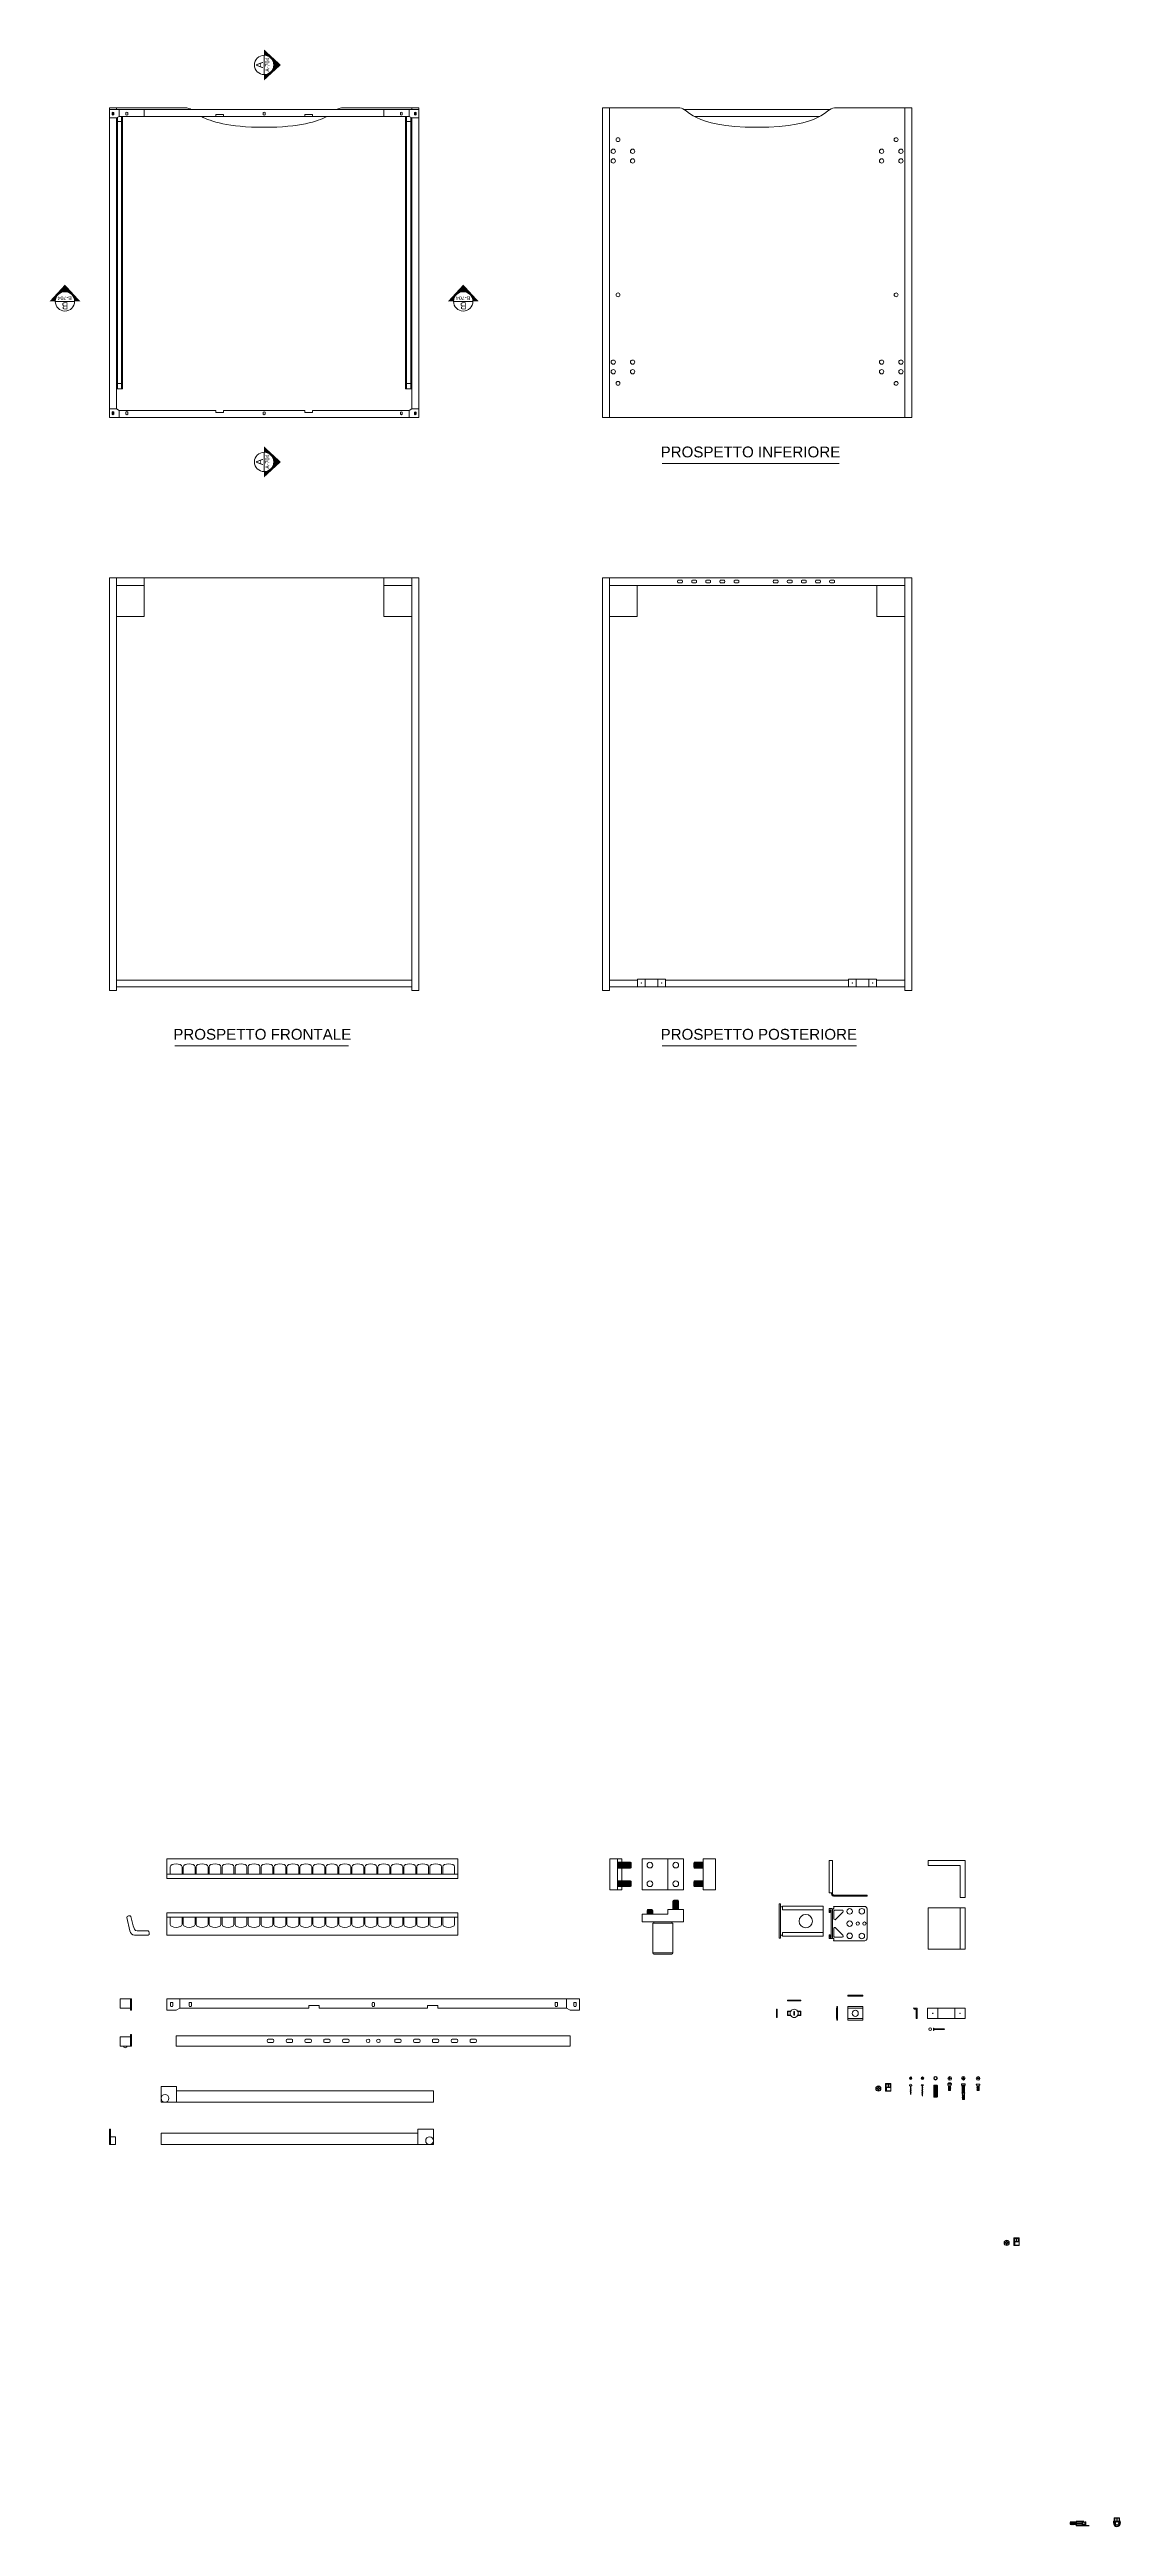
# Model space of a CAD drawing. Header units: millimetres. Extents: x 1515 to 3782, y 1467 to 2417.
# Drawn here: x 2700.5 to 2908.2, y 1815 to 2295.1 of the extents above; entities that cross this region are included whole.
import ezdxf
from ezdxf.enums import TextEntityAlignment as Align

# ---------------------------------------------------------------- set-up
doc = ezdxf.new("R2010")
doc.units = ezdxf.units.MM
doc.linetypes.add('CENTERX2', pattern=[4, 2.5, -0.5, 0.5, -0.5])
for name, color, linetype, lineweight in [('A-FURN', 8, 'Continuous', 18), ('G-ANNO-DIM', 3, 'Continuous', 18), ('meccanismi', 4, 'Continuous', 18), ('viti', 2, 'Continuous', 18)]:
    doc.layers.add(name, color=color, linetype=linetype, lineweight=lineweight)
doc.styles.add('ARIAL', font='arial.ttf')
doc.styles.add('underline', font='arial.ttf')

msp = doc.modelspace()

# ---------------------------------------------------------------- texts
at = {"layer": 'G-ANNO-DIM', "style": 'underline'}
for s, p in [('PROSPETTO INFERIORE', (2819.03, 2216.03)), ('PROSPETTO FRONTALE', (2724.52, 2103.15)), ('PROSPETTO POSTERIORE', (2819.03, 2103.15))]:
    msp.add_text(s, height=2.0979, dxfattribs=at).set_placement(p)

# ---------------------------------------------------------------- blocks, each defined once
blk = doc.blocks.new('section plan')
h = blk.add_hatch(color=256)
h.dxf.hatch_style = 1
h.paths.add_polyline_path([(56.9, 0.3), (46.3, 0.3, -1), (10.7, 0.3), (0.1, 0.3), (28.5, -30.6)])
blk.add_line((46.3, 0.3), (10.7, 0.3))
blk.add_circle((28.5, 0.3), 17.8)
at = {"style": 'ARIAL'}
for tag, height, p in [('A', 13, (28.4, 8.6)), ('A-301', 7, (29, -5.7))]:
    blk.add_attdef(tag, text='', height=height, dxfattribs=at).set_placement(p, align=Align.MIDDLE_CENTER)
blk = doc.blocks.new('buchi')
at = {"layer": 'meccanismi'}
for p, q in [((2908.12, 1714.86), (2908.12, 1715.76)), ((2908.82, 1715.76), (2908.82, 1714.86))]:
    blk.add_line(p, q, dxfattribs=at)
for points in [[(2908.82, 1715.76), (2908.82, 1716), (2908.12, 1716), (2908.12, 1715.76)], [(2908.12, 1714.86), (2908.12, 1714.63), (2908.82, 1714.63), (2908.82, 1714.86)]]:
    blk.add_open_spline(points, degree=3, dxfattribs=at)
blk = doc.blocks.new('weg')
at = {"layer": 'viti'}
for p, q in [((2744.84, 1011.15), (2743.84, 1011.15)), ((2743.84, 1011.15), (2743.84, 1009.68)), ((2744.84, 1011.06), (2743.84, 1011.06)), ((2743.84, 1010.46), (2744.84, 1010.46)), ((2743.84, 1009.68), (2744.84, 1009.68)), ((2743.93, 1010.46), (2743.93, 1011.06)), ((2744, 1009.84), (2743.99, 1010.29)), ((2744.07, 1010.37), (2744.84, 1010.37)), ((2744.07, 1009.77), (2744.84, 1009.77)), ((2744.3, 1010.46), (2744.3, 1011.06)), ((2744.39, 1011.06), (2744.39, 1010.46)), ((2744.75, 1010.46), (2744.75, 1011.06)), ((2744.84, 1009.68), (2744.84, 1011.15)), ((2744.84, 1011.15), (2744.84, 1011.06))]:
    blk.add_line(p, q, dxfattribs=at)
for points in [[(2743.99, 1010.29), (2743.99, 1010.32), (2744.04, 1010.37), (2744.07, 1010.37)], [(2744.07, 1009.77), (2744.04, 1009.77), (2743.99, 1009.81), (2744, 1009.85)]]:
    blk.add_open_spline(points, degree=3, dxfattribs=at)
blk = doc.blocks.new('*U37')
blk.add_lwpolyline([(0, 0), (0, 0.1), (0.05, 0), (0.12, -0.4), (0.12, -0.5), (0.07, -0.4), (0, 0)])
blk = doc.blocks.new('*U38')
at = {"layer": 'viti', "color": 0, "linetype": 'ByBlock', "lineweight": -2, "transparency": 16777216}
for p in [(42.38, 270.66), (42.6, 270.66), (42.81, 270.66), (43.03, 270.66), (43.24, 270.66)]:
    blk.add_blockref('*U37', p, dxfattribs=at)
blk = doc.blocks.new('ghjkl')
at = {"layer": 'viti'}
for p, q in [((3665.25, 2456.21), (3665.25, 2455.61)), ((3665.25, 2456.21), (3665.45, 2456.21)), ((3665.25, 2455.61), (3665.45, 2455.61)), ((3665.45, 2456.21), (3665.45, 2455.61)), ((3665.85, 2456.11), (3665.45, 2456.11)), ((3665.85, 2455.71), (3665.45, 2455.71)), ((3665.85, 2456.26), (3665.85, 2455.56)), ((3665.85, 2456.26), (3667.1, 2456.26)), ((3665.85, 2456.08), (3665.85, 2455.73)), ((3667.1, 2455.56), (3665.85, 2455.56)), ((3665.95, 2456.26), (3665.95, 2455.96)), ((3665.95, 2456.21), (3667.05, 2456.21)), ((3665.95, 2455.96), (3667.05, 2455.96)), ((3665.95, 2455.86), (3665.95, 2455.56)), ((3665.95, 2455.86), (3667.05, 2455.86)), ((3665.95, 2455.61), (3667.05, 2455.61)), ((3667.05, 2456.26), (3667.05, 2455.96)), ((3667.05, 2455.86), (3667.05, 2455.56)), ((3667.1, 2456.26), (3667.1, 2455.56)), ((3667.1, 2456.11), (3667.19, 2456.11)), ((3667.26, 2455.71), (3667.1, 2455.71)), ((3667.24, 2456.11), (3667.4, 2456.11)), ((3667.47, 2455.71), (3667.31, 2455.71)), ((3667.45, 2456.11), (3667.62, 2456.11)), ((3667.69, 2455.71), (3667.53, 2455.71)), ((3667.67, 2456.11), (3667.84, 2456.11)), ((3667.91, 2455.71), (3667.74, 2455.71)), ((3667.89, 2456.11), (3668.05, 2456.11)), ((3668.12, 2455.71), (3667.96, 2455.71)), ((3668.1, 2456.11), (3668.2, 2456.11)), ((3668.2, 2455.71), (3668.17, 2455.71)), ((3668.25, 2456.06), (3668.25, 2455.76))]:
    blk.add_line(p, q, dxfattribs=at)
for centre, start, end in [((3668.2, 2456.06), 360, 90), ((3668.2, 2455.76), 270, 0)]:
    blk.add_arc(centre, 0.05, start, end, dxfattribs=at)
blk.add_blockref('*U38', (3624.81, 2185.45), dxfattribs=at)

# ---------------------------------------------------------------- linework, layer by layer
for p, q in [((2899.64, 1815.77), (2898.49, 1815.77)), ((2899.64, 1815.37), (2898.49, 1815.37)), ((2901.14, 1815.92), (2899.64, 1815.92)), ((2899.64, 1815.92), (2899.64, 1815.81)), ((2899.64, 1815.92), (2899.64, 1815.77)), ((2899.64, 1815.37), (2899.64, 1815.17)), ((2899.64, 1815.17), (2902.14, 1815.17)), ((2907.03, 1816.12), (2907.03, 1816.65)), ((2908.03, 1816.12), (2908.03, 1816.65))]:
    msp.add_line(p, q)
msp.add_arc((2907.53, 1815.65), 0.689, 136.4936, 43.5023)
at = {"layer": 'A-FURN'}
for p, q in [((2712.13, 2283.77), (2712.13, 2223.77)), ((2713.48, 2283.77), (2712.13, 2283.77)), ((2713.48, 2283.77), (2727.13, 2283.77)), ((2713.48, 2283.47), (2713.48, 2283.77)), ((2727.99, 2283.47), (2713.48, 2283.47)), ((2713.48, 2225.42), (2713.48, 2281.82)), ((2729.98, 2282.12), (2714.01, 2282.12)), ((2770.26, 2282.12), (2754.28, 2282.12)), ((2770.78, 2283.47), (2756.28, 2283.47)), ((2757.13, 2283.77), (2770.78, 2283.77)), ((2770.78, 2283.47), (2770.78, 2283.77)), ((2772.13, 2283.77), (2770.78, 2283.77)), ((2770.78, 2225.42), (2770.78, 2281.82)), ((2772.13, 2223.77), (2772.13, 2283.77)), ((2807.74, 2223.77), (2807.74, 2283.77)), ((2809.09, 2283.77), (2822.74, 2283.77)), ((2851.88, 2283.47), (2823.59, 2283.47)), ((2849.89, 2282.12), (2825.59, 2282.12)), ((2852.74, 2283.77), (2866.39, 2283.77)), ((2866.39, 2223.77), (2866.39, 2283.77)), ((2866.39, 2223.77), (2866.39, 2283.77)), ((2809.09, 2223.77), (2809.09, 2268.77)), ((2770.78, 2223.77), (2713.63, 2223.77)), ((2712.13, 2192.71), (2712.13, 2112.71)), ((2713.48, 2112.71), (2713.48, 2192.71)), ((2718.88, 2192.71), (2718.88, 2185.21)), ((2772.13, 2112.71), (2772.13, 2192.71)), ((2807.74, 2192.71), (2807.74, 2112.71)), ((2809.09, 2112.71), (2809.09, 2191.21)), ((2814.49, 2191.21), (2814.49, 2185.21)), ((2866.39, 2112.71), (2866.39, 2191.21)), ((2867.74, 2112.71), (2867.74, 2192.71)), ((2718.88, 2185.21), (2713.48, 2185.21)), ((2814.49, 2185.21), (2809.09, 2185.21)), ((2770.78, 2112.71), (2770.78, 2172.71)), ((2712.13, 2112.71), (2713.48, 2112.71)), ((2713.48, 2114.72), (2770.78, 2114.72)), ((2713.48, 2114.72), (2729.87, 2114.72)), ((2770.78, 2113.37), (2713.48, 2113.37)), ((2770.78, 2112.71), (2770.78, 2112.86)), ((2770.78, 2112.71), (2772.13, 2112.71)), ((2772.13, 2112.71), (2770.78, 2112.71)), ((2807.74, 2112.71), (2809.09, 2112.71)), ((2809.09, 2114.72), (2814.55, 2114.72)), ((2809.09, 2114.72), (2814.55, 2114.72)), ((2866.39, 2113.37), (2809.09, 2113.37)), ((2820.01, 2114.72), (2855.46, 2114.72)), ((2860.92, 2114.72), (2866.39, 2114.72)), ((2866.39, 2112.71), (2866.39, 2112.86)), ((2866.39, 2112.71), (2867.74, 2112.71)), ((2867.74, 2112.71), (2866.39, 2112.71))]:
    msp.add_line(p, q, dxfattribs=at)
for points in [[(2713.48, 2283.47), (2713.48, 2283.77)], [(2713.48, 2225.42), (2713.48, 2281.82)], [(2770.78, 2283.47), (2770.78, 2283.77)], [(2770.78, 2225.42), (2770.78, 2281.82)], [(2807.74, 2223.77), (2809.09, 2223.77), (2809.09, 2283.77), (2807.74, 2283.77)], [(2866.39, 2223.77), (2867.74, 2223.77), (2867.74, 2283.77), (2866.39, 2283.77)], [(2866.39, 2282.12), (2866.39, 2283.47)], [(2809.09, 2267.12), (2809.09, 2268.47)], [(2712.13, 2223.77), (2713.48, 2223.77)], [(2770.78, 2223.77), (2713.48, 2223.77)], [(2772.13, 2223.77), (2770.78, 2223.77)], [(2866.39, 2223.77), (2809.09, 2223.77)], [(2718.88, 2192.71), (2765.38, 2192.71)], [(2765.38, 2192.71), (2765.38, 2185.21), (2770.78, 2185.21)], [(2770.78, 2192.71), (2770.78, 2171.21)], [(2860.99, 2191.21), (2860.99, 2185.21), (2866.39, 2185.21)], [(2866.39, 2191.21), (2866.39, 2171.21)], [(2713.48, 2114.21), (2713.48, 2165.21)], [(2770.78, 2114.21), (2770.78, 2165.21)], [(2809.09, 2114.21), (2809.09, 2165.21)], [(2866.39, 2114.21), (2866.39, 2165.21)]]:
    msp.add_lwpolyline(points, dxfattribs=at)
for centre, radius in [((2810.77, 2277.62), 0.375), ((2864.7, 2277.62), 0.375), ((2809.84, 2275.37), 0.414), ((2809.84, 2273.49), 0.414), ((2813.59, 2275.37), 0.414), ((2813.59, 2273.49), 0.414), ((2861.89, 2275.37), 0.414), ((2861.89, 2273.49), 0.414), ((2865.64, 2275.37), 0.414), ((2865.64, 2273.49), 0.414), ((2810.77, 2247.54), 0.375), ((2864.7, 2247.54), 0.375), ((2809.84, 2234.49), 0.414), ((2809.84, 2232.62), 0.414), ((2813.59, 2234.49), 0.414), ((2813.59, 2232.62), 0.414), ((2861.89, 2234.49), 0.414), ((2861.89, 2232.62), 0.414), ((2865.64, 2234.49), 0.414), ((2865.64, 2232.62), 0.414), ((2810.77, 2230.37), 0.375), ((2864.7, 2230.37), 0.375)]:
    msp.add_circle(centre, radius, dxfattribs=at)
for points in [[(2727.13, 2283.77), (2727.44, 2283.77), (2727.7, 2283.65), (2727.99, 2283.47)], [(2729.98, 2282.12), (2731.81, 2281.11), (2735.1, 2280.02), (2742.13, 2280.02)], [(2742.13, 2280.02), (2749.17, 2280.02), (2752.46, 2281.11), (2754.28, 2282.12)], [(2822.74, 2283.77), (2824.5, 2283.77), (2824.72, 2280.02), (2837.74, 2280.02)]]:
    msp.add_open_spline(points, degree=3, dxfattribs=at)
for points, knots in [([(2756.28, 2283.47), (2756.57, 2283.65), (2756.83, 2283.77), (2757.13, 2283.77), (2757.13, 2283.77), (2757.13, 2283.77), (2757.13, 2283.77), (2757.13, 2283.77), (2757.13, 2283.77), (2757.13, 2283.77)], [5.843098, 5.843098, 5.843098, 5.843098, 7.071068, 7.071068, 7.071068, 7.071074, 7.071074, 7.071074, 7.071154, 7.071154, 7.071154, 7.071154]), ([(2837.74, 2280.02), (2850.75, 2280.02), (2850.97, 2283.77), (2852.74, 2283.77), (2852.74, 2283.77), (2852.74, 2283.77), (2852.74, 2283.77), (2852.74, 2283.77), (2852.74, 2283.77), (2852.74, 2283.77)], [0, 0, 0, 0, 7.071068, 7.071068, 7.071068, 7.071074, 7.071074, 7.071074, 7.071154, 7.071154, 7.071154, 7.071154])]:
    msp.add_open_spline(points, degree=3, knots=knots, dxfattribs=at)
at = {"layer": 'G-ANNO-DIM'}
for p, q in [((2819.33, 2214.85), (2853.65, 2214.85)), ((2724.82, 2101.97), (2758.47, 2101.97)), ((2819.33, 2101.97), (2857.03, 2101.97))]:
    msp.add_line(p, q, dxfattribs=at)
at = {"layer": 'meccanismi'}
for p, q in [((2712.13, 2283.47), (2712.13, 2281.82)), ((2712.13, 2283.47), (2742.13, 2283.47)), ((2712.13, 2281.82), (2713.48, 2281.82)), ((2712.64, 2282.43), (2712.64, 2282.85)), ((2712.98, 2282.43), (2712.98, 2282.85)), ((2713.48, 2283.47), (2770.78, 2283.47)), ((2714.01, 2282.12), (2713.48, 2281.82)), ((2713.68, 2230.32), (2713.68, 2281.12)), ((2713.68, 2281.12), (2714.48, 2281.12)), ((2713.69, 2281.12), (2713.69, 2281.93)), ((2714.68, 2282.12), (2714.01, 2282.12)), ((2714.48, 2229.32), (2714.49, 2282.12)), ((2714.68, 2282.12), (2714.68, 2229.32)), ((2715.34, 2282.43), (2715.34, 2282.85)), ((2715.68, 2282.43), (2715.68, 2282.85)), ((2718.88, 2282.12), (2718.88, 2283.47)), ((2734.26, 2282.12), (2734.26, 2282.49)), ((2734.26, 2282.12), (2742.13, 2282.12)), ((2741.96, 2282.43), (2741.96, 2282.85)), ((2772.13, 2283.47), (2742.13, 2283.47)), ((2750.01, 2282.12), (2742.13, 2282.12)), ((2742.31, 2282.43), (2742.31, 2282.85)), ((2750.01, 2282.12), (2750.01, 2282.49)), ((2765.38, 2282.12), (2765.38, 2283.47)), ((2768.59, 2282.43), (2768.59, 2282.85)), ((2768.93, 2282.43), (2768.93, 2282.85)), ((2769.58, 2282.12), (2770.26, 2282.12)), ((2769.58, 2282.12), (2769.58, 2229.32)), ((2769.78, 2229.32), (2769.78, 2282.12)), ((2770.58, 2281.12), (2769.78, 2281.12)), ((2770.26, 2282.12), (2770.78, 2281.82)), ((2770.58, 2281.12), (2770.58, 2281.93)), ((2770.58, 2230.32), (2770.58, 2281.12)), ((2772.13, 2281.82), (2770.78, 2281.82)), ((2771.29, 2282.43), (2771.29, 2282.85)), ((2771.63, 2282.43), (2771.63, 2282.85)), ((2772.13, 2283.47), (2772.13, 2281.82)), ((2714.49, 2279.12), (2714.68, 2279.12)), ((2769.78, 2279.12), (2769.58, 2279.12)), ((2713.68, 2232.32), (2713.48, 2232.32)), ((2713.68, 2229.32), (2713.48, 2229.32)), ((2713.68, 2229.32), (2713.68, 2230.32)), ((2714.48, 2230.32), (2713.68, 2230.32)), ((2713.68, 2229.32), (2714.68, 2229.32)), ((2770.58, 2229.32), (2769.58, 2229.32)), ((2769.78, 2230.32), (2770.58, 2230.32)), ((2770.58, 2232.32), (2770.78, 2232.32)), ((2770.58, 2229.32), (2770.58, 2230.32)), ((2770.58, 2229.32), (2770.78, 2229.32)), ((2712.13, 2223.77), (2712.13, 2225.42)), ((2712.13, 2225.42), (2713.48, 2225.42)), ((2712.13, 2223.77), (2742.13, 2223.77)), ((2712.64, 2224.38), (2712.64, 2224.8)), ((2712.98, 2224.38), (2712.98, 2224.8)), ((2714.01, 2225.12), (2713.48, 2225.42)), ((2715.34, 2224.38), (2715.34, 2224.8)), ((2715.68, 2224.38), (2715.68, 2224.8)), ((2734.26, 2225.12), (2734.26, 2224.74)), ((2734.26, 2225.12), (2742.13, 2225.12)), ((2741.96, 2224.38), (2741.96, 2224.8)), ((2750.01, 2225.12), (2742.13, 2225.12)), ((2772.13, 2223.77), (2742.13, 2223.77)), ((2742.31, 2224.38), (2742.31, 2224.8)), ((2750.01, 2225.12), (2750.01, 2224.74)), ((2768.59, 2224.38), (2768.59, 2224.8)), ((2768.93, 2224.38), (2768.93, 2224.8)), ((2770.26, 2225.12), (2770.78, 2225.42)), ((2772.13, 2225.42), (2770.78, 2225.42)), ((2771.29, 2224.38), (2771.29, 2224.8)), ((2771.63, 2224.38), (2771.63, 2224.8)), ((2772.13, 2223.77), (2772.13, 2225.42)), ((2718.88, 2192.71), (2712.13, 2192.71)), ((2772.13, 2192.71), (2765.38, 2192.71)), ((2867.74, 2192.71), (2807.74, 2192.71)), ((2814.55, 2114.87), (2820.01, 2114.87)), ((2814.55, 2113.37), (2814.55, 2114.87)), ((2820.01, 2113.37), (2814.55, 2113.37)), ((2816.05, 2114.87), (2816.05, 2113.37)), ((2818.51, 2114.87), (2818.51, 2113.37)), ((2820.01, 2114.87), (2820.01, 2113.37)), ((2855.46, 2114.87), (2860.92, 2114.87)), ((2855.46, 2113.37), (2855.46, 2114.87)), ((2860.92, 2113.37), (2855.46, 2113.37)), ((2856.96, 2114.87), (2856.96, 2113.37)), ((2859.42, 2114.87), (2859.42, 2113.37)), ((2860.92, 2114.87), (2860.92, 2113.37)), ((2723.3, 1944.35), (2779.7, 1944.35)), ((2723.3, 1940.57), (2723.3, 1941.41)), ((2723.3, 1941.41), (2779.7, 1941.41)), ((2779.7, 1940.57), (2723.3, 1940.57)), ((2723.92, 1941.41), (2723.92, 1942.82)), ((2726.22, 1942.82), (2726.22, 1941.41)), ((2726.44, 1941.41), (2726.44, 1942.82)), ((2728.74, 1942.82), (2728.74, 1941.41)), ((2731.26, 1942.82), (2731.26, 1941.41)), ((2733.77, 1942.82), (2733.77, 1941.41)), ((2736.29, 1942.82), (2736.29, 1941.41)), ((2738.81, 1942.82), (2738.81, 1941.41)), ((2741.33, 1942.82), (2741.33, 1941.41)), ((2743.84, 1942.82), (2743.84, 1941.41)), ((2746.36, 1942.82), (2746.36, 1941.41)), ((2748.88, 1942.82), (2748.88, 1941.41)), ((2751.39, 1942.82), (2751.39, 1941.41)), ((2751.6, 1941.41), (2751.6, 1942.82)), ((2753.91, 1942.82), (2753.91, 1941.41)), ((2754.12, 1941.41), (2754.12, 1942.82)), ((2756.43, 1942.82), (2756.43, 1941.41)), ((2758.94, 1942.82), (2758.94, 1941.41)), ((2761.46, 1942.82), (2761.46, 1941.41)), ((2763.98, 1942.82), (2763.98, 1941.41)), ((2766.49, 1942.82), (2766.49, 1941.41)), ((2769.01, 1942.82), (2769.01, 1941.41)), ((2771.53, 1942.82), (2771.53, 1941.41)), ((2774.04, 1942.82), (2774.04, 1941.41)), ((2776.56, 1942.82), (2776.56, 1941.41)), ((2779.08, 1942.82), (2779.08, 1941.41)), ((2811.37, 1943.7), (2810.66, 1943.7)), ((2810.66, 1943.54), (2811.37, 1943.54)), ((2811.37, 1943.54), (2810.66, 1943.54)), ((2811.37, 1943.38), (2810.66, 1943.38)), ((2810.66, 1943.38), (2811.37, 1943.38)), ((2810.66, 1943.23), (2811.37, 1943.23)), ((2811.37, 1943.23), (2810.66, 1943.23)), ((2811.37, 1943.07), (2810.66, 1943.07)), ((2810.66, 1943.07), (2811.37, 1943.07)), ((2810.66, 1942.91), (2811.37, 1942.91)), ((2811.37, 1942.91), (2810.66, 1942.91)), ((2811.37, 1942.75), (2810.66, 1942.75)), ((2810.66, 1942.75), (2811.37, 1942.75)), ((2811.37, 1942.59), (2810.66, 1942.59)), ((2811.37, 1940.1), (2810.66, 1940.1)), ((2810.66, 1939.94), (2811.37, 1939.94)), ((2811.37, 1939.94), (2810.66, 1939.94)), ((2811.37, 1939.78), (2810.66, 1939.78)), ((2810.66, 1939.78), (2811.37, 1939.78)), ((2811.37, 1943.7), (2811.37, 1942.59)), ((2811.37, 1940.1), (2811.37, 1938.99)), ((2811.53, 1939.16), (2811.53, 1939.94)), ((2811.53, 1939.94), (2811.53, 1939.94)), ((2813.19, 1943.7), (2811.54, 1943.7)), ((2813.19, 1943.54), (2811.54, 1943.54)), ((2811.54, 1943.38), (2813.19, 1943.38)), ((2813.19, 1943.23), (2811.54, 1943.23)), ((2811.54, 1943.07), (2813.19, 1943.07)), ((2813.19, 1942.91), (2811.54, 1942.91)), ((2811.54, 1942.75), (2813.19, 1942.75)), ((2813.19, 1942.59), (2811.54, 1942.59)), ((2813.19, 1940.1), (2811.54, 1940.1)), ((2813.19, 1939.94), (2811.54, 1939.94)), ((2811.54, 1939.78), (2813.19, 1939.78)), ((2813.19, 1943.7), (2813.19, 1942.59)), ((2813.19, 1940.1), (2813.19, 1938.99)), ((2813.35, 1942.76), (2813.35, 1943.54)), ((2813.35, 1943.54), (2813.35, 1943.54)), ((2813.35, 1939.16), (2813.35, 1939.94)), ((2813.35, 1939.94), (2813.35, 1939.94)), ((2815.46, 1938.35), (2815.46, 1944.35)), ((2823.46, 1944.35), (2815.46, 1944.35)), ((2823.46, 1938.35), (2823.46, 1944.35)), ((2825.48, 1943.54), (2825.48, 1942.75)), ((2825.48, 1942.75), (2825.48, 1942.75)), ((2825.48, 1939.94), (2825.48, 1939.15)), ((2825.63, 1942.59), (2825.63, 1943.7)), ((2825.63, 1943.7), (2827.29, 1943.7)), ((2827.29, 1943.54), (2825.63, 1943.54)), ((2825.63, 1943.38), (2827.29, 1943.38)), ((2827.29, 1943.23), (2825.63, 1943.23)), ((2825.63, 1943.07), (2827.29, 1943.07)), ((2827.29, 1942.91), (2825.63, 1942.91)), ((2825.63, 1942.75), (2827.29, 1942.75)), ((2825.63, 1942.59), (2827.29, 1942.59)), ((2825.63, 1938.99), (2825.63, 1940.1)), ((2825.63, 1940.1), (2827.29, 1940.1)), ((2827.29, 1939.94), (2825.63, 1939.94)), ((2825.63, 1939.78), (2827.29, 1939.78)), ((2827.29, 1944.35), (2827.29, 1938.35)), ((2829.66, 1944.35), (2827.29, 1944.35)), ((2829.66, 1938.35), (2829.66, 1944.35)), ((2851.69, 1944.08), (2852.34, 1944.08)), ((2851.69, 1944.08), (2851.69, 1937.8)), ((2852.12, 1944.08), (2852.34, 1944.08)), ((2852.34, 1944.08), (2852.34, 1937.8)), ((2870.9, 1944.08), (2878.1, 1944.08)), ((2811.54, 1938.35), (2809.16, 1938.35)), ((2810.66, 1939.63), (2811.37, 1939.63)), ((2811.37, 1939.63), (2810.66, 1939.63)), ((2811.37, 1939.47), (2810.66, 1939.47)), ((2810.66, 1939.47), (2811.37, 1939.47)), ((2810.66, 1939.31), (2811.37, 1939.31)), ((2811.37, 1939.31), (2810.66, 1939.31)), ((2811.37, 1939.15), (2810.66, 1939.15)), ((2810.66, 1939.15), (2811.37, 1939.15)), ((2811.37, 1938.99), (2810.66, 1938.99)), ((2813.19, 1939.63), (2811.54, 1939.63)), ((2811.54, 1939.47), (2813.19, 1939.47)), ((2813.19, 1939.31), (2811.54, 1939.31)), ((2811.54, 1939.15), (2813.19, 1939.15)), ((2813.19, 1938.99), (2811.54, 1938.99)), ((2815.46, 1938.35), (2823.46, 1938.35)), ((2821.41, 1936.19), (2822.51, 1936.19)), ((2821.41, 1936.19), (2821.41, 1934.53)), ((2822.35, 1936.35), (2821.57, 1936.35)), ((2821.57, 1936.35), (2821.57, 1936.35)), ((2821.57, 1936.19), (2821.57, 1934.53)), ((2821.72, 1934.53), (2821.72, 1936.19)), ((2821.88, 1936.19), (2821.88, 1934.53)), ((2822.04, 1934.53), (2822.04, 1936.19)), ((2822.2, 1936.19), (2822.2, 1934.53)), ((2822.36, 1934.53), (2822.36, 1936.19)), ((2822.51, 1936.19), (2822.51, 1934.53)), ((2825.48, 1939.15), (2825.48, 1939.15)), ((2827.29, 1939.63), (2825.63, 1939.63)), ((2825.63, 1939.47), (2827.29, 1939.47)), ((2827.29, 1939.31), (2825.63, 1939.31)), ((2825.63, 1939.15), (2827.29, 1939.15)), ((2825.63, 1938.99), (2827.29, 1938.99)), ((2827.29, 1938.35), (2829.66, 1938.35)), ((2842.03, 1935.64), (2842.25, 1935.64)), ((2842.03, 1928.97), (2842.03, 1935.64)), ((2842.03, 1935.64), (2842.25, 1935.64)), ((2842.25, 1935.64), (2842.25, 1928.97)), ((2842.74, 1935.2), (2850.5, 1935.2)), ((2850.55, 1935.15), (2850.55, 1932.3)), ((2852.34, 1937.8), (2851.69, 1937.8)), ((2852.55, 1937.36), (2859.06, 1937.36)), ((2852.55, 1937.15), (2852.55, 1937.36)), ((2852.55, 1937.15), (2859.06, 1937.15)), ((2858.62, 1935.15), (2852.55, 1935.15)), ((2858.62, 1937.15), (2858.62, 1937.36)), ((2859.06, 1937.15), (2859.06, 1937.36)), ((2715.49, 1932.99), (2716.12, 1930.39)), ((2716.74, 1931.41), (2716.31, 1933.19)), ((2717.49, 1930.41), (2719.64, 1930.44)), ((2779.7, 1933.92), (2723.3, 1933.92)), ((2723.3, 1933.12), (2723.3, 1932.27)), ((2723.3, 1933.08), (2779.7, 1933.08)), ((2723.92, 1933.08), (2723.92, 1931.67)), ((2726.22, 1931.67), (2726.22, 1933.08)), ((2726.44, 1933.08), (2726.44, 1931.67)), ((2728.74, 1931.67), (2728.74, 1933.08)), ((2731.26, 1931.67), (2731.26, 1933.08)), ((2733.77, 1931.67), (2733.77, 1933.08)), ((2736.29, 1931.67), (2736.29, 1933.08)), ((2738.81, 1931.67), (2738.81, 1933.08)), ((2741.33, 1931.67), (2741.33, 1933.08)), ((2743.84, 1931.67), (2743.84, 1933.08)), ((2746.36, 1931.67), (2746.36, 1933.08)), ((2748.88, 1931.67), (2748.88, 1933.08)), ((2751.39, 1931.67), (2751.39, 1933.08)), ((2751.6, 1933.08), (2751.6, 1931.67)), ((2753.91, 1931.67), (2753.91, 1933.08)), ((2754.12, 1933.08), (2754.12, 1931.67)), ((2756.43, 1931.67), (2756.43, 1933.08)), ((2758.94, 1931.67), (2758.94, 1933.08)), ((2761.46, 1931.67), (2761.46, 1933.08)), ((2763.98, 1931.67), (2763.98, 1933.08)), ((2766.49, 1931.67), (2766.49, 1933.08)), ((2769.01, 1931.67), (2769.01, 1933.08)), ((2771.53, 1931.67), (2771.53, 1933.08)), ((2774.04, 1931.67), (2774.04, 1933.08)), ((2776.56, 1931.67), (2776.56, 1933.08)), ((2779.08, 1931.67), (2779.08, 1933.08)), ((2820.46, 1933.66), (2815.46, 1933.66)), ((2816.41, 1934.37), (2817.51, 1934.37)), ((2816.41, 1934.37), (2816.41, 1933.66)), ((2817.35, 1934.53), (2816.57, 1934.53)), ((2816.57, 1934.53), (2816.57, 1934.53)), ((2816.57, 1934.37), (2816.57, 1933.66)), ((2816.72, 1933.66), (2816.72, 1934.37)), ((2816.88, 1934.37), (2816.88, 1933.66)), ((2817.04, 1933.66), (2817.04, 1934.37)), ((2817.2, 1934.37), (2817.2, 1933.66)), ((2817.36, 1933.66), (2817.36, 1934.37)), ((2817.51, 1934.37), (2817.51, 1933.66)), ((2817.51, 1931.92), (2821.41, 1931.92)), ((2817.51, 1931.92), (2817.51, 1926.12)), ((2817.71, 1931.92), (2817.71, 1932.16)), ((2818.16, 1932.16), (2820.76, 1932.16)), ((2823.46, 1934.53), (2820.46, 1934.53)), ((2820.46, 1934.53), (2820.46, 1933.66)), ((2821.21, 1931.92), (2821.21, 1932.16)), ((2823.46, 1934.53), (2823.46, 1932.16)), ((2850.55, 1929.46), (2850.55, 1932.3)), ((2851.69, 1934.05), (2851.69, 1934.61)), ((2851.85, 1934), (2851.74, 1934)), ((2851.74, 1934), (2851.85, 1934)), ((2852.23, 1934.72), (2851.79, 1934.72)), ((2852.23, 1934.72), (2851.79, 1934.72)), ((2851.9, 1934.05), (2851.9, 1934.44)), ((2851.96, 1934.5), (2852.07, 1934.5)), ((2852.12, 1929.18), (2852.12, 1934.44)), ((2852.34, 1929.02), (2852.34, 1934.61)), ((2859.06, 1931.81), (2859.06, 1934.72)), ((2859.06, 1931.81), (2859.06, 1928.91)), ((2870.9, 1934.88), (2870.9, 1926.88)), ((2870.9, 1934.88), (2878.1, 1934.88)), ((2878.1, 1926.88), (2878.1, 1934.88)), ((2716.98, 1929.55), (2719.66, 1929.6)), ((2723.3, 1929.6), (2779.7, 1929.6)), ((2817.51, 1926.12), (2821.41, 1926.12)), ((2817.71, 1925.92), (2821.21, 1925.92)), ((2842.03, 1928.97), (2842.25, 1928.97)), ((2842.25, 1928.97), (2842.03, 1928.97)), ((2842.74, 1929.4), (2850.5, 1929.4)), ((2851.69, 1929.58), (2851.69, 1929.02)), ((2851.85, 1929.63), (2851.74, 1929.63)), ((2851.74, 1929.63), (2851.85, 1929.63)), ((2852.23, 1928.91), (2851.79, 1928.91)), ((2852.23, 1928.91), (2851.79, 1928.91)), ((2851.9, 1929.58), (2851.9, 1929.18)), ((2851.96, 1929.13), (2852.07, 1929.13)), ((2858.62, 1928.48), (2852.55, 1928.48)), ((2870.9, 1926.88), (2878.1, 1926.88)), ((2723.3, 1917.25), (2723.3, 1915.05)), ((2723.3, 1917.25), (2763.3, 1917.25)), ((2723.97, 1915.86), (2723.97, 1916.43)), ((2724.43, 1915.86), (2724.43, 1916.43)), ((2727.57, 1915.86), (2727.57, 1916.43)), ((2728.03, 1915.86), (2728.03, 1916.43)), ((2752.8, 1915.45), (2752.8, 1915.95)), ((2763.07, 1915.86), (2763.07, 1916.42)), ((2803.3, 1917.25), (2763.3, 1917.25)), ((2763.53, 1915.86), (2763.53, 1916.42)), ((2773.8, 1915.45), (2773.8, 1915.95)), ((2798.57, 1915.86), (2798.57, 1916.43)), ((2799.03, 1915.86), (2799.03, 1916.43)), ((2802.17, 1915.86), (2802.17, 1916.43)), ((2802.63, 1915.86), (2802.63, 1916.43)), ((2803.3, 1917.25), (2803.3, 1915.05)), ((2853.32, 1915.76), (2853.22, 1915.76)), ((2853.22, 1915.76), (2853.22, 1915.43)), ((2855.32, 1917.96), (2858.22, 1917.96)), ((2855.32, 1917.96), (2855.32, 1917.76)), ((2855.32, 1917.86), (2858.22, 1917.86)), ((2858.22, 1917.76), (2855.32, 1917.76)), ((2858.22, 1917.96), (2858.22, 1917.76)), ((2723.3, 1915.05), (2725.1, 1915.05)), ((2725.8, 1915.45), (2725.1, 1915.05)), ((2752.8, 1915.45), (2763.3, 1915.45)), ((2773.8, 1915.45), (2763.3, 1915.45)), ((2800.8, 1915.45), (2801.5, 1915.05)), ((2803.3, 1915.05), (2801.5, 1915.05)), ((2843.73, 1914.87), (2844.26, 1914.87)), ((2843.73, 1913.98), (2844.26, 1913.98)), ((2843.83, 1914.77), (2844.21, 1914.77)), ((2843.83, 1914.08), (2844.21, 1914.08)), ((2844.88, 1914.42), (2844.88, 1914.74)), ((2844.88, 1914.42), (2844.88, 1914.11)), ((2846.13, 1914.87), (2845.59, 1914.87)), ((2846.13, 1913.98), (2845.59, 1913.98)), ((2846.03, 1914.77), (2845.65, 1914.77)), ((2846.03, 1914.08), (2845.65, 1914.08)), ((2853.22, 1915.43), (2853.12, 1915.43)), ((2853.22, 1913.41), (2853.12, 1913.41)), ((2853.22, 1913.41), (2853.22, 1913.08)), ((2853.22, 1913.08), (2853.32, 1913.08)), ((2855.32, 1915.43), (2855.32, 1913.41)), ((2868.6, 1915.43), (2868, 1915.43)), ((2868.21, 1915.43), (2868.21, 1915.23)), ((2870.81, 1915.43), (2878.1, 1915.43)), ((2870.81, 1913.43), (2870.81, 1915.43)), ((2878.1, 1913.43), (2870.81, 1913.43)), ((2872.81, 1915.43), (2872.81, 1913.43)), ((2876.1, 1915.43), (2876.1, 1913.43)), ((2878.1, 1915.43), (2878.1, 1913.43)), ((2801.5, 1910.09), (2725.1, 1910.09)), ((2722.17, 1900.21), (2725.17, 1900.21)), ((2722.17, 1897.21), (2722.17, 1900.21)), ((2722.17, 1897.21), (2774.97, 1897.21)), ((2725.17, 1900.21), (2725.17, 1897.21)), ((2774.97, 1899.41), (2725.17, 1899.41)), ((2774.97, 1897.21), (2774.97, 1899.41)), ((2712.13, 1891.99), (2712.13, 1888.99)), ((2712.13, 1891.99), (2712.33, 1891.99)), ((2712.33, 1891.99), (2712.33, 1888.99)), ((2774.97, 1891.99), (2771.97, 1891.99)), ((2771.97, 1891.99), (2771.97, 1888.99)), ((2774.97, 1888.99), (2774.97, 1891.99)), ((2712.33, 1888.99), (2712.13, 1888.99)), ((2713.33, 1890.49), (2712.33, 1890.49)), ((2712.33, 1888.99), (2713.33, 1888.99)), ((2713.33, 1890.49), (2713.33, 1888.99)), ((2722.17, 1888.99), (2722.17, 1891.19)), ((2722.17, 1891.19), (2771.97, 1891.19)), ((2771.97, 1888.99), (2722.17, 1888.99)), ((2771.97, 1888.99), (2774.97, 1888.99))]:
    msp.add_line(p, q, dxfattribs=at)
for points in [[(2714.01, 2283.47), (2714.01, 2282.12), (2732.76, 2282.12)], [(2714.01, 2282.12), (2754.28, 2282.12)], [(2734.26, 2282.49), (2732.76, 2282.49), (2732.76, 2282.12)], [(2750.01, 2282.49), (2751.51, 2282.49), (2751.51, 2282.12)], [(2770.26, 2282.12), (2751.51, 2282.12)], [(2770.26, 2282.12), (2770.26, 2283.47)], [(2714.01, 2223.77), (2714.01, 2225.12), (2732.76, 2225.12)], [(2734.26, 2224.74), (2732.76, 2224.74), (2732.76, 2225.12)], [(2750.01, 2224.74), (2751.51, 2224.74), (2751.51, 2225.12)], [(2770.26, 2223.77), (2770.26, 2225.12), (2751.51, 2225.12)], [(2713.48, 2192.71), (2713.48, 2191.21), (2718.88, 2191.21)], [(2765.38, 2191.21), (2770.78, 2191.21)], [(2770.78, 2191.21), (2770.78, 2192.71)], [(2809.09, 2192.71), (2809.09, 2191.21), (2866.39, 2191.21)], [(2866.39, 2191.21), (2866.39, 2192.71)], [(2723.3, 1940.57), (2723.3, 1944.35)], [(2728.95, 1941.41), (2728.95, 1942.82)], [(2731.47, 1941.41), (2731.47, 1942.82)], [(2733.99, 1941.41), (2733.99, 1942.82)], [(2736.5, 1941.41), (2736.5, 1942.82)], [(2739.02, 1941.41), (2739.02, 1942.82)], [(2741.54, 1941.41), (2741.54, 1942.82)], [(2744.05, 1941.41), (2744.05, 1942.82)], [(2746.57, 1941.41), (2746.57, 1942.82)], [(2749.09, 1941.41), (2749.09, 1942.82)], [(2756.64, 1941.41), (2756.64, 1942.82)], [(2759.15, 1941.41), (2759.15, 1942.82)], [(2761.67, 1941.41), (2761.67, 1942.82)], [(2764.19, 1941.41), (2764.19, 1942.82)], [(2766.71, 1941.41), (2766.71, 1942.82)], [(2769.22, 1941.41), (2769.22, 1942.82)], [(2771.74, 1941.41), (2771.74, 1942.82)], [(2774.26, 1941.41), (2774.26, 1942.82)], [(2776.77, 1941.41), (2776.77, 1942.82)], [(2779.7, 1940.57), (2779.7, 1944.35)], [(2810.66, 1938.35), (2810.66, 1944.35)], [(2811.53, 1943.54), (2811.53, 1942.76)], [(2820.46, 1938.35), (2820.46, 1944.35)], [(2870.9, 1944.08), (2870.9, 1943.08), (2877.1, 1943.08)], [(2878.1, 1944.08), (2878.1, 1936.88), (2877.1, 1936.88), (2877.1, 1943.08)], [(2810.66, 1938.35), (2809.16, 1938.35)], [(2842.68, 1935.15), (2842.68, 1934.54)], [(2723.3, 1933.92), (2723.3, 1929.6)], [(2728.95, 1933.08), (2728.95, 1931.67)], [(2731.47, 1933.08), (2731.47, 1931.67)], [(2733.99, 1933.08), (2733.99, 1931.67)], [(2736.5, 1933.08), (2736.5, 1931.67)], [(2739.02, 1933.08), (2739.02, 1931.67)], [(2741.54, 1933.08), (2741.54, 1931.67)], [(2744.05, 1933.08), (2744.05, 1931.67)], [(2746.57, 1933.08), (2746.57, 1931.67)], [(2749.09, 1933.08), (2749.09, 1931.67)], [(2756.64, 1933.08), (2756.64, 1931.67)], [(2759.15, 1933.08), (2759.15, 1931.67)], [(2761.67, 1933.08), (2761.67, 1931.67)], [(2764.19, 1933.08), (2764.19, 1931.67)], [(2766.71, 1933.08), (2766.71, 1931.67)], [(2769.22, 1933.08), (2769.22, 1931.67)], [(2771.74, 1933.08), (2771.74, 1931.67)], [(2774.26, 1933.08), (2774.26, 1931.67)], [(2776.77, 1933.08), (2776.77, 1931.67)], [(2779.7, 1933.92), (2779.7, 1929.6)], [(2815.46, 1933.66), (2815.46, 1932.16)], [(2815.46, 1932.16), (2823.46, 1932.16)], [(2823.46, 1934.53), (2820.46, 1934.53)], [(2821.41, 1931.92), (2821.41, 1926.12)], [(2850.5, 1934.49), (2842.74, 1934.49)], [(2850.5, 1930.12), (2842.74, 1930.12)], [(2878.1, 1934.88), (2877.1, 1934.88), (2877.1, 1926.88), (2878.1, 1926.88)], [(2842.68, 1930.06), (2842.68, 1929.46)], [(2716.2, 1917.25), (2714.2, 1917.25)], [(2714.2, 1917.25), (2714.2, 1915.45)], [(2716.2, 1917.25), (2716.2, 1915.05)], [(2716.2, 1915.05), (2716.4, 1915.05), (2716.4, 1917.25), (2716.2, 1917.25)], [(2725.8, 1917.25), (2725.8, 1915.45), (2750.8, 1915.45)], [(2752.8, 1915.95), (2750.8, 1915.95), (2750.8, 1915.45)], [(2773.8, 1915.95), (2775.8, 1915.95), (2775.8, 1915.45)], [(2800.8, 1917.25), (2800.8, 1915.45), (2775.8, 1915.45)], [(2843.63, 1916.87), (2843.63, 1916.97), (2846.23, 1916.97), (2846.23, 1916.87)], [(2846.23, 1916.87), (2843.63, 1916.87)], [(2844.26, 1916.87), (2844.26, 1916.97)], [(2845.59, 1916.87), (2845.59, 1916.97)], [(2845.74, 1916.87), (2845.74, 1916.97)], [(2845.74, 1916.97), (2845.74, 1916.87)], [(2853.32, 1915.76), (2853.32, 1913.08)], [(2858.22, 1915.43), (2855.32, 1915.43), (2855.32, 1915.76), (2858.22, 1915.76), (2858.22, 1913.41), (2855.32, 1913.41), (2855.32, 1913.08), (2858.22, 1913.08), (2858.22, 1914.42)], [(2716.2, 1915.45), (2714.2, 1915.45)], [(2841.63, 1913.62), (2841.53, 1913.62), (2841.53, 1915.22), (2841.63, 1915.22)], [(2841.63, 1914.87), (2841.53, 1914.87)], [(2841.63, 1913.98), (2841.53, 1913.98)], [(2841.63, 1915.22), (2841.63, 1913.62)], [(2843.63, 1914.77), (2843.63, 1914.08)], [(2843.73, 1914.67), (2843.73, 1914.18)], [(2844.91, 1914.77), (2844.95, 1914.77)], [(2844.91, 1914.08), (2844.95, 1914.08)], [(2844.98, 1914.42), (2844.98, 1914.74)], [(2844.98, 1914.42), (2844.98, 1914.11)], [(2846.13, 1914.67), (2846.13, 1914.18)], [(2846.23, 1914.77), (2846.23, 1914.08)], [(2853.12, 1915.43), (2853.12, 1913.41)], [(2868.81, 1913.43), (2868.81, 1915.43), (2868.21, 1915.43)], [(2868.21, 1915.23), (2868.61, 1915.23)], [(2868.61, 1915.23), (2868.61, 1913.43), (2868.81, 1913.43)], [(2716.2, 1909.89), (2714.2, 1909.89)], [(2714.2, 1909.89), (2714.2, 1908.09)], [(2716.2, 1908.09), (2714.2, 1908.09)], [(2716.2, 1910.29), (2716.2, 1908.09)], [(2716.2, 1908.09), (2716.4, 1908.09), (2716.4, 1910.29), (2716.2, 1910.29)], [(2725.1, 1910.09), (2725.1, 1908.09), (2801.5, 1908.09)], [(2801.5, 1910.09), (2801.5, 1908.09)]]:
    msp.add_lwpolyline(points, dxfattribs=at)
msp.add_lwpolyline([(2811.54, 1944.35), (2811.54, 1938.35), (2809.16, 1938.35), (2809.16, 1944.35)], close=True, dxfattribs=at)
for points in [[(2852.6, 1932.79), (2852.6, 1934.21, -0.414214), (2852.81, 1934.43), (2854.24, 1934.43, -0.668179), (2854.39, 1934.06), (2852.97, 1932.64, -0.668179)], [(2852.6, 1930.84), (2852.6, 1929.41, 0.414214), (2852.81, 1929.2), (2854.24, 1929.2, 0.668179), (2854.39, 1929.57), (2852.97, 1930.99, 0.668179)]]:
    msp.add_lwpolyline(points, format="xyb", close=True, dxfattribs=at)
for centre, radius in [((2815.3, 2114.12), 0.0375), ((2819.26, 2114.12), 0.0375), ((2856.21, 2114.12), 0.0375), ((2860.17, 2114.12), 0.0375), ((2816.96, 1943.15), 0.552), ((2816.96, 1939.55), 0.552), ((2821.96, 1943.15), 0.552), ((2821.96, 1939.55), 0.552), ((2847.19, 1932.3), 1.3), ((2855.7, 1934.18), 0.541), ((2855.7, 1931.81), 0.541), ((2858.06, 1934.21), 0.541), ((2855.7, 1929.44), 0.541), ((2858.06, 1929.41), 0.541), ((2871.81, 1914.43), 0.05), ((2877.1, 1914.43), 0.05), ((2762.3, 1909.09), 0.35), ((2764.3, 1909.09), 0.35), ((2722.92, 1897.96), 0.75), ((2774.22, 1889.74), 0.75)]:
    msp.add_circle(centre, radius, dxfattribs=at)
for centre, radius, start, end in [((2842.35, 1935.57), 0.533, 258.8516, 308.2598), ((2852.23, 1934.93), 0.39, 286.0939, 33.6806), ((2858.62, 1934.72), 0.433, 0, 90), ((2857.26, 1931.81), 0.325, 0, 180), ((2857.26, 1931.81), 0.325, 180, 0), ((2858.55, 1931.81), 0.325, 0, 180), ((2858.55, 1931.81), 0.325, 180, 0), ((2842.35, 1929.04), 0.533, 51.7394, 101.1487), ((2852.23, 1928.7), 0.39, 326.3194, 73.9061), ((2858.62, 1928.91), 0.433, 270, 0), ((2844.93, 1914.42), 0.8, 154.5149, 205.4851), ((2844.93, 1914.42), 0.8, 198.21, 205.4851), ((2844.93, 1914.42), 0.8, 33.7297, 146.2703), ((2844.93, 1914.42), 0.8, 213.7297, 326.2703), ((2844.93, 1914.42), 0.8, 334.5149, 25.4851), ((2844.93, 1914.42), 0.8, 334.5149, 341.79), ((2856.77, 1914.42), 0.6, 0, 180), ((2856.77, 1914.42), 0.6, 180, 0), ((2715.2, 1908.09), 0.35, 180, 0)]:
    msp.add_arc(centre, radius, start, end, dxfattribs=at)
for points in [[(2712.64, 2282.85), (2712.64, 2282.97), (2712.98, 2282.97), (2712.98, 2282.85)], [(2712.98, 2282.43), (2712.98, 2282.32), (2712.64, 2282.32), (2712.64, 2282.43)], [(2715.34, 2282.85), (2715.34, 2282.97), (2715.68, 2282.97), (2715.68, 2282.85)], [(2715.68, 2282.43), (2715.68, 2282.32), (2715.34, 2282.32), (2715.34, 2282.43)], [(2741.96, 2282.85), (2741.96, 2282.96), (2742.31, 2282.96), (2742.31, 2282.85)], [(2742.31, 2282.43), (2742.31, 2282.31), (2741.96, 2282.31), (2741.96, 2282.43)], [(2768.59, 2282.85), (2768.59, 2282.96), (2768.93, 2282.96), (2768.93, 2282.85)], [(2768.93, 2282.43), (2768.93, 2282.31), (2768.59, 2282.31), (2768.59, 2282.43)], [(2771.29, 2282.85), (2771.29, 2282.96), (2771.63, 2282.96), (2771.63, 2282.85)], [(2771.63, 2282.43), (2771.63, 2282.31), (2771.29, 2282.31), (2771.29, 2282.43)], [(2712.64, 2224.8), (2712.64, 2224.92), (2712.98, 2224.92), (2712.98, 2224.8)], [(2712.98, 2224.38), (2712.98, 2224.27), (2712.64, 2224.27), (2712.64, 2224.38)], [(2715.34, 2224.8), (2715.34, 2224.92), (2715.68, 2224.92), (2715.68, 2224.8)], [(2715.68, 2224.38), (2715.68, 2224.27), (2715.34, 2224.27), (2715.34, 2224.38)], [(2741.96, 2224.8), (2741.96, 2224.91), (2742.31, 2224.91), (2742.31, 2224.8)], [(2742.31, 2224.38), (2742.31, 2224.26), (2741.96, 2224.26), (2741.96, 2224.38)], [(2768.59, 2224.8), (2768.59, 2224.91), (2768.93, 2224.91), (2768.93, 2224.8)], [(2768.93, 2224.38), (2768.93, 2224.26), (2768.59, 2224.26), (2768.59, 2224.38)], [(2771.29, 2224.8), (2771.29, 2224.91), (2771.63, 2224.91), (2771.63, 2224.8)], [(2771.63, 2224.38), (2771.63, 2224.26), (2771.29, 2224.26), (2771.29, 2224.38)], [(2723.92, 1942.82), (2723.92, 1943.59), (2726.22, 1943.59), (2726.22, 1942.82)], [(2726.44, 1942.82), (2726.44, 1943.59), (2728.74, 1943.59), (2728.74, 1942.82)], [(2728.95, 1942.82), (2728.95, 1943.59), (2731.26, 1943.59), (2731.26, 1942.82)], [(2731.47, 1942.82), (2731.47, 1943.59), (2733.77, 1943.59), (2733.77, 1942.82)], [(2733.99, 1942.82), (2733.99, 1943.59), (2736.29, 1943.59), (2736.29, 1942.82)], [(2736.5, 1942.82), (2736.5, 1943.59), (2738.81, 1943.59), (2738.81, 1942.82)], [(2739.02, 1942.82), (2739.02, 1943.59), (2741.33, 1943.59), (2741.33, 1942.82)], [(2741.54, 1942.82), (2741.54, 1943.59), (2743.84, 1943.59), (2743.84, 1942.82)], [(2744.05, 1942.82), (2744.05, 1943.59), (2746.36, 1943.59), (2746.36, 1942.82)], [(2746.57, 1942.82), (2746.57, 1943.59), (2748.88, 1943.59), (2748.88, 1942.82)], [(2749.09, 1942.82), (2749.09, 1943.59), (2751.39, 1943.59), (2751.39, 1942.82)], [(2751.6, 1942.82), (2751.6, 1943.59), (2753.91, 1943.59), (2753.91, 1942.82)], [(2754.12, 1942.82), (2754.12, 1943.59), (2756.43, 1943.59), (2756.43, 1942.82)], [(2756.64, 1942.82), (2756.64, 1943.59), (2758.94, 1943.59), (2758.94, 1942.82)], [(2759.15, 1942.82), (2759.15, 1943.59), (2761.46, 1943.59), (2761.46, 1942.82)], [(2761.67, 1942.82), (2761.67, 1943.59), (2763.98, 1943.59), (2763.98, 1942.82)], [(2764.19, 1942.82), (2764.19, 1943.59), (2766.49, 1943.59), (2766.49, 1942.82)], [(2766.71, 1942.82), (2766.71, 1943.59), (2769.01, 1943.59), (2769.01, 1942.82)], [(2769.22, 1942.82), (2769.22, 1943.59), (2771.53, 1943.59), (2771.53, 1942.82)], [(2771.74, 1942.82), (2771.74, 1943.59), (2774.04, 1943.59), (2774.04, 1942.82)], [(2774.26, 1942.82), (2774.26, 1943.59), (2776.56, 1943.59), (2776.56, 1942.82)], [(2776.77, 1942.82), (2776.77, 1943.59), (2779.08, 1943.59), (2779.08, 1942.82)], [(2811.53, 1943.54), (2811.53, 1943.61), (2811.44, 1943.7), (2811.37, 1943.7)], [(2811.37, 1942.59), (2811.44, 1942.59), (2811.53, 1942.68), (2811.53, 1942.76)], [(2811.53, 1939.94), (2811.53, 1940.01), (2811.44, 1940.1), (2811.37, 1940.1)], [(2813.35, 1943.54), (2813.35, 1943.61), (2813.26, 1943.7), (2813.19, 1943.7)], [(2813.19, 1942.59), (2813.27, 1942.59), (2813.35, 1942.68), (2813.35, 1942.76)], [(2813.35, 1939.94), (2813.35, 1940.01), (2813.26, 1940.1), (2813.19, 1940.1)], [(2825.63, 1943.7), (2825.56, 1943.7), (2825.48, 1943.61), (2825.48, 1943.54)], [(2825.48, 1942.75), (2825.48, 1942.68), (2825.56, 1942.59), (2825.63, 1942.59)], [(2825.63, 1940.1), (2825.56, 1940.1), (2825.48, 1940.01), (2825.48, 1939.94)], [(2811.37, 1938.99), (2811.44, 1938.99), (2811.53, 1939.08), (2811.53, 1939.16)], [(2813.19, 1938.99), (2813.27, 1938.99), (2813.35, 1939.08), (2813.35, 1939.16)], [(2821.57, 1936.35), (2821.49, 1936.35), (2821.41, 1936.26), (2821.41, 1936.19)], [(2822.51, 1936.19), (2822.51, 1936.26), (2822.43, 1936.35), (2822.35, 1936.35)], [(2825.48, 1939.15), (2825.48, 1939.08), (2825.56, 1938.99), (2825.63, 1938.99)], [(2842.68, 1935.15), (2842.68, 1935.17), (2842.71, 1935.2), (2842.74, 1935.2)], [(2850.55, 1935.15), (2850.55, 1935.17), (2850.52, 1935.2), (2850.5, 1935.2)], [(2852.55, 1937.15), (2852.29, 1937.15), (2852.12, 1937.54), (2852.12, 1937.8)], [(2852.55, 1937.36), (2852.39, 1937.36), (2852.34, 1937.64), (2852.34, 1937.8)], [(2716.31, 1933.19), (2716.24, 1933.46), (2715.42, 1933.27), (2715.49, 1932.99)], [(2716.98, 1929.55), (2716.58, 1929.55), (2716.12, 1929.99), (2716.12, 1930.39)], [(2717.49, 1930.41), (2717.07, 1930.4), (2716.84, 1931), (2716.74, 1931.41)], [(2719.66, 1929.6), (2719.94, 1929.6), (2719.93, 1930.45), (2719.64, 1930.44)], [(2723.92, 1931.67), (2723.92, 1930.9), (2726.22, 1930.9), (2726.22, 1931.67)], [(2726.44, 1931.67), (2726.44, 1930.9), (2728.74, 1930.9), (2728.74, 1931.67)], [(2728.95, 1931.67), (2728.95, 1930.9), (2731.26, 1930.9), (2731.26, 1931.67)], [(2731.47, 1931.67), (2731.47, 1930.9), (2733.77, 1930.9), (2733.77, 1931.67)], [(2733.99, 1931.67), (2733.99, 1930.9), (2736.29, 1930.9), (2736.29, 1931.67)], [(2736.5, 1931.67), (2736.5, 1930.9), (2738.81, 1930.9), (2738.81, 1931.67)], [(2739.02, 1931.67), (2739.02, 1930.9), (2741.33, 1930.9), (2741.33, 1931.67)], [(2741.54, 1931.67), (2741.54, 1930.9), (2743.84, 1930.9), (2743.84, 1931.67)], [(2744.05, 1931.67), (2744.05, 1930.9), (2746.36, 1930.9), (2746.36, 1931.67)], [(2746.57, 1931.67), (2746.57, 1930.9), (2748.88, 1930.9), (2748.88, 1931.67)], [(2749.09, 1931.67), (2749.09, 1930.9), (2751.39, 1930.9), (2751.39, 1931.67)], [(2751.6, 1931.67), (2751.6, 1930.9), (2753.91, 1930.9), (2753.91, 1931.67)], [(2754.12, 1931.67), (2754.12, 1930.9), (2756.43, 1930.9), (2756.43, 1931.67)], [(2756.64, 1931.67), (2756.64, 1930.9), (2758.94, 1930.9), (2758.94, 1931.67)], [(2759.15, 1931.67), (2759.15, 1930.9), (2761.46, 1930.9), (2761.46, 1931.67)], [(2761.67, 1931.67), (2761.67, 1930.9), (2763.98, 1930.9), (2763.98, 1931.67)], [(2764.19, 1931.67), (2764.19, 1930.9), (2766.49, 1930.9), (2766.49, 1931.67)], [(2766.71, 1931.67), (2766.71, 1930.9), (2769.01, 1930.9), (2769.01, 1931.67)], [(2769.22, 1931.67), (2769.22, 1930.9), (2771.53, 1930.9), (2771.53, 1931.67)], [(2771.74, 1931.67), (2771.74, 1930.9), (2774.04, 1930.9), (2774.04, 1931.67)], [(2774.26, 1931.67), (2774.26, 1930.9), (2776.56, 1930.9), (2776.56, 1931.67)], [(2776.77, 1931.67), (2776.77, 1930.9), (2779.08, 1930.9), (2779.08, 1931.67)], [(2816.57, 1934.53), (2816.49, 1934.53), (2816.41, 1934.44), (2816.41, 1934.37)], [(2817.51, 1934.37), (2817.51, 1934.44), (2817.43, 1934.53), (2817.35, 1934.53)], [(2842.74, 1934.49), (2842.71, 1934.49), (2842.68, 1934.51), (2842.68, 1934.54)], [(2842.68, 1930.06), (2842.68, 1930.09), (2842.71, 1930.12), (2842.74, 1930.12)], [(2850.5, 1934.49), (2850.52, 1934.49), (2850.55, 1934.51), (2850.55, 1934.54)], [(2850.55, 1930.06), (2850.55, 1930.09), (2850.52, 1930.12), (2850.5, 1930.12)], [(2851.79, 1934.72), (2851.74, 1934.72), (2851.69, 1934.66), (2851.69, 1934.61)], [(2851.74, 1934), (2851.72, 1934), (2851.69, 1934.03), (2851.69, 1934.05)], [(2851.9, 1934.05), (2851.9, 1934.03), (2851.87, 1934), (2851.85, 1934)], [(2851.9, 1934.44), (2851.9, 1934.47), (2851.93, 1934.5), (2851.96, 1934.5)], [(2852.12, 1934.44), (2852.12, 1934.47), (2852.09, 1934.5), (2852.07, 1934.5)], [(2852.34, 1934.61), (2852.34, 1934.66), (2852.28, 1934.72), (2852.23, 1934.72)], [(2817.71, 1925.92), (2817.62, 1925.92), (2817.51, 1926.03), (2817.51, 1926.12)], [(2821.21, 1925.92), (2821.3, 1925.92), (2821.41, 1926.03), (2821.41, 1926.12)], [(2842.74, 1929.4), (2842.71, 1929.4), (2842.68, 1929.43), (2842.68, 1929.46)], [(2850.5, 1929.4), (2850.52, 1929.4), (2850.55, 1929.43), (2850.55, 1929.46)], [(2851.74, 1929.63), (2851.72, 1929.63), (2851.69, 1929.6), (2851.69, 1929.58)], [(2851.79, 1928.91), (2851.74, 1928.91), (2851.69, 1928.97), (2851.69, 1929.02)], [(2851.9, 1929.58), (2851.9, 1929.6), (2851.87, 1929.63), (2851.85, 1929.63)], [(2851.9, 1929.18), (2851.9, 1929.16), (2851.93, 1929.13), (2851.96, 1929.13)], [(2852.12, 1929.18), (2852.12, 1929.16), (2852.09, 1929.13), (2852.07, 1929.13)], [(2852.34, 1929.02), (2852.34, 1928.97), (2852.28, 1928.91), (2852.23, 1928.91)], [(2723.97, 1916.43), (2723.97, 1916.58), (2724.43, 1916.58), (2724.43, 1916.43)], [(2724.43, 1915.86), (2724.43, 1915.71), (2723.97, 1915.71), (2723.97, 1915.86)], [(2727.57, 1916.43), (2727.57, 1916.58), (2728.03, 1916.58), (2728.03, 1916.43)], [(2728.03, 1915.86), (2728.03, 1915.71), (2727.57, 1915.71), (2727.57, 1915.86)], [(2763.07, 1916.42), (2763.07, 1916.58), (2763.53, 1916.58), (2763.53, 1916.42)], [(2763.53, 1915.86), (2763.53, 1915.71), (2763.07, 1915.71), (2763.07, 1915.86)], [(2798.57, 1916.43), (2798.57, 1916.58), (2799.03, 1916.58), (2799.03, 1916.43)], [(2799.03, 1915.86), (2799.03, 1915.71), (2798.57, 1915.71), (2798.57, 1915.86)], [(2802.17, 1916.43), (2802.17, 1916.58), (2802.63, 1916.58), (2802.63, 1916.43)], [(2802.63, 1915.86), (2802.63, 1915.71), (2802.17, 1915.71), (2802.17, 1915.86)], [(2843.63, 1914.77), (2843.63, 1914.81), (2843.68, 1914.87), (2843.73, 1914.87)], [(2843.63, 1914.08), (2843.63, 1914.03), (2843.68, 1913.98), (2843.73, 1913.98)], [(2843.73, 1914.67), (2843.73, 1914.71), (2843.78, 1914.77), (2843.83, 1914.77)], [(2843.73, 1914.18), (2843.73, 1914.13), (2843.78, 1914.08), (2843.83, 1914.08)], [(2844.91, 1914.77), (2844.9, 1914.77), (2844.88, 1914.75), (2844.88, 1914.74)], [(2844.91, 1914.08), (2844.9, 1914.08), (2844.88, 1914.09), (2844.88, 1914.11)], [(2844.95, 1914.77), (2844.96, 1914.77), (2844.98, 1914.75), (2844.98, 1914.74)], [(2844.95, 1914.08), (2844.96, 1914.08), (2844.98, 1914.09), (2844.98, 1914.11)], [(2846.13, 1914.67), (2846.13, 1914.71), (2846.08, 1914.77), (2846.03, 1914.77)], [(2846.13, 1914.18), (2846.13, 1914.13), (2846.08, 1914.08), (2846.03, 1914.08)], [(2846.23, 1914.77), (2846.23, 1914.81), (2846.18, 1914.87), (2846.13, 1914.87)], [(2846.23, 1914.08), (2846.23, 1914.03), (2846.18, 1913.98), (2846.13, 1913.98)]]:
    msp.add_open_spline(points, degree=3, dxfattribs=at)
at = {"layer": 'viti'}
for p, q in [((2712.98, 2282.85), (2712.64, 2282.43)), ((2712.98, 2282.43), (2712.64, 2282.85)), ((2771.63, 2282.85), (2771.29, 2282.43)), ((2771.63, 2282.43), (2771.29, 2282.85)), ((2712.98, 2224.8), (2712.64, 2224.38)), ((2712.98, 2224.38), (2712.64, 2224.8)), ((2771.63, 2224.8), (2771.29, 2224.38)), ((2771.63, 2224.38), (2771.29, 2224.8)), ((2871.94, 1911.11), (2871.94, 1911.57)), ((2873.99, 1911.39), (2874.14, 1911.34)), ((2873.99, 1911.29), (2874.14, 1911.34)), ((2867.35, 1901.86), (2867.5, 1901.86)), ((2867.5, 1901.81), (2867.35, 1901.81)), ((2867.5, 1902.01), (2867.5, 1901.86)), ((2867.5, 1901.81), (2867.5, 1901.66)), ((2867.55, 1902.01), (2867.55, 1901.86)), ((2867.55, 1901.86), (2867.7, 1901.86)), ((2867.55, 1901.81), (2867.55, 1901.66)), ((2867.7, 1901.81), (2867.55, 1901.81)), ((2869.62, 1901.86), (2869.77, 1901.86)), ((2869.62, 1901.81), (2869.77, 1901.81)), ((2869.77, 1902.01), (2869.77, 1901.86)), ((2869.77, 1901.81), (2869.77, 1901.66)), ((2869.82, 1902.01), (2869.82, 1901.86)), ((2869.82, 1901.86), (2869.97, 1901.86)), ((2869.82, 1901.81), (2869.97, 1901.81)), ((2869.82, 1901.81), (2869.82, 1901.66)), ((2874.93, 1901.84), (2875.08, 1901.84)), ((2875.08, 1901.99), (2875.08, 1901.84)), ((2875.08, 1901.79), (2875.08, 1901.64)), ((2875.13, 1901.99), (2875.13, 1901.84)), ((2875.13, 1901.84), (2875.28, 1901.84)), ((2875.13, 1901.79), (2875.13, 1901.64)), ((2877.4, 1901.86), (2877.72, 1901.86)), ((2877.4, 1901.81), (2877.72, 1901.81)), ((2877.72, 1902.18), (2877.72, 1901.86)), ((2877.72, 1901.81), (2877.72, 1901.49)), ((2877.77, 1902.18), (2877.77, 1901.86)), ((2877.77, 1901.86), (2878.1, 1901.86)), ((2877.77, 1901.81), (2878.1, 1901.81)), ((2877.77, 1901.81), (2877.77, 1901.49)), ((2880.43, 1901.84), (2880.58, 1901.84)), ((2880.58, 1901.99), (2880.58, 1901.84)), ((2880.58, 1901.79), (2880.58, 1901.64)), ((2880.63, 1901.99), (2880.63, 1901.84)), ((2880.63, 1901.84), (2880.78, 1901.84)), ((2880.63, 1901.79), (2880.63, 1901.64)), ((2860.76, 1899.91), (2861.18, 1899.91)), ((2860.76, 1899.76), (2861.18, 1899.76)), ((2861.18, 1900.33), (2861.18, 1899.91)), ((2861.18, 1899.76), (2861.18, 1899.34)), ((2861.33, 1900.33), (2861.33, 1899.91)), ((2861.33, 1899.91), (2861.75, 1899.91)), ((2861.33, 1899.76), (2861.75, 1899.76)), ((2861.33, 1899.76), (2861.33, 1899.34)), ((2867.28, 1900.53), (2867.28, 1900.43)), ((2867.33, 1900.38), (2867.73, 1900.38)), ((2867.57, 1900.38), (2867.46, 1900.36)), ((2867.6, 1900.37), (2867.46, 1900.34)), ((2867.6, 1900.23), (2867.46, 1900.2)), ((2867.6, 1900.21), (2867.46, 1900.18)), ((2867.6, 1900.07), (2867.46, 1900.04)), ((2867.6, 1900.05), (2867.46, 1900.02)), ((2867.6, 1899.92), (2867.46, 1899.88)), ((2867.6, 1899.9), (2867.46, 1899.86)), ((2867.6, 1899.76), (2867.46, 1899.73)), ((2867.6, 1899.74), (2867.46, 1899.71)), ((2867.6, 1899.6), (2867.46, 1899.57)), ((2867.6, 1899.58), (2867.46, 1899.55)), ((2867.6, 1899.44), (2867.46, 1899.41)), ((2867.6, 1899.42), (2867.46, 1899.39)), ((2867.6, 1899.28), (2867.46, 1899.25)), ((2867.6, 1899.26), (2867.46, 1899.23)), ((2867.6, 1899.12), (2867.46, 1899.09)), ((2867.6, 1899.1), (2867.46, 1899.07)), ((2867.6, 1898.97), (2867.46, 1898.94)), ((2867.6, 1898.95), (2867.46, 1898.92)), ((2867.53, 1900.38), (2867.48, 1900.38)), ((2867.48, 1898.83), (2867.49, 1898.79)), ((2867.58, 1898.8), (2867.48, 1898.78)), ((2867.58, 1898.78), (2867.48, 1898.76)), ((2867.5, 1898.77), (2867.53, 1898.68)), ((2867.56, 1898.78), (2867.53, 1898.68)), ((2867.58, 1898.83), (2867.57, 1898.8)), ((2867.78, 1900.53), (2867.78, 1900.43)), ((2869.75, 1900.38), (2869.57, 1900.59)), ((2869.57, 1900.59), (2870.02, 1900.59)), ((2869.87, 1900.26), (2869.72, 1900.23)), ((2869.87, 1900.24), (2869.72, 1900.21)), ((2869.87, 1900.1), (2869.72, 1900.07)), ((2869.87, 1900.08), (2869.72, 1900.05)), ((2869.87, 1899.94), (2869.72, 1899.91)), ((2869.87, 1899.92), (2869.72, 1899.89)), ((2869.87, 1899.78), (2869.72, 1899.75)), ((2869.87, 1899.76), (2869.72, 1899.73)), ((2869.87, 1899.63), (2869.72, 1899.6)), ((2869.87, 1899.61), (2869.72, 1899.58)), ((2869.87, 1899.47), (2869.72, 1899.44)), ((2869.87, 1899.45), (2869.72, 1899.42)), ((2869.87, 1899.31), (2869.72, 1899.28)), ((2869.87, 1899.29), (2869.72, 1899.26)), ((2869.87, 1899.15), (2869.72, 1899.12)), ((2869.87, 1899.13), (2869.72, 1899.1)), ((2869.87, 1898.99), (2869.72, 1898.96)), ((2869.87, 1898.97), (2869.72, 1898.94)), ((2869.87, 1898.83), (2869.72, 1898.8)), ((2869.87, 1898.81), (2869.72, 1898.78)), ((2869.87, 1898.68), (2869.72, 1898.65)), ((2869.87, 1898.66), (2869.72, 1898.63)), ((2869.75, 1900.38), (2869.85, 1900.38)), ((2869.75, 1898.54), (2869.76, 1898.5)), ((2869.85, 1898.51), (2869.75, 1898.49)), ((2869.85, 1898.49), (2869.75, 1898.47)), ((2869.77, 1898.48), (2869.8, 1898.39)), ((2869.83, 1898.49), (2869.8, 1898.39)), ((2869.85, 1898.54), (2869.83, 1898.51)), ((2870.02, 1900.59), (2869.85, 1900.38)), ((2872.01, 1900.38), (2872.71, 1900.38)), ((2872.01, 1900.38), (2872.01, 1898.28)), ((2872.01, 1898.28), (2872.71, 1898.28)), ((2872.11, 1900.48), (2872.1, 1900.48)), ((2872.61, 1900.48), (2872.11, 1900.48)), ((2872.11, 1900.38), (2872.11, 1898.28)), ((2872.61, 1898.18), (2872.11, 1898.18)), ((2872.21, 1898.28), (2872.21, 1900.38)), ((2872.31, 1900.38), (2872.31, 1898.28)), ((2872.41, 1898.28), (2872.41, 1900.38)), ((2872.51, 1900.38), (2872.51, 1898.28)), ((2872.61, 1898.28), (2872.61, 1900.38)), ((2872.71, 1900.38), (2872.71, 1898.28)), ((2874.72, 1900.71), (2874.72, 1900.79)), ((2874.72, 1900.79), (2875.42, 1900.79)), ((2874.73, 1900.71), (2875.42, 1900.71)), ((2874.83, 1900.38), (2875.32, 1900.38)), ((2875.15, 1900.38), (2874.85, 1900.32)), ((2875.24, 1900.38), (2874.85, 1900.3)), ((2875.3, 1900.26), (2874.85, 1900.17)), ((2875.3, 1900.24), (2874.85, 1900.15)), ((2875.3, 1900.11), (2874.85, 1900.02)), ((2875.3, 1900.09), (2874.85, 1900)), ((2875.3, 1899.96), (2874.85, 1899.87)), ((2875.3, 1899.94), (2874.85, 1899.85)), ((2875.3, 1899.81), (2874.85, 1899.72)), ((2875.3, 1899.79), (2874.85, 1899.7)), ((2875.3, 1899.66), (2874.85, 1899.57)), ((2875.3, 1899.64), (2874.85, 1899.55)), ((2874.88, 1900.38), (2874.88, 1899.5)), ((2874.88, 1900.31), (2874.88, 1900.17)), ((2874.88, 1900.15), (2874.88, 1900.02)), ((2874.88, 1900), (2874.88, 1899.87)), ((2874.88, 1899.85), (2874.88, 1899.72)), ((2874.88, 1899.7), (2874.88, 1899.57)), ((2874.9, 1899.48), (2875.25, 1899.48)), ((2875.27, 1900.38), (2875.27, 1899.5)), ((2875.42, 1900.79), (2875.42, 1900.71)), ((2877.4, 1900.73), (2878.1, 1900.73)), ((2877.4, 1900.53), (2877.4, 1900.73)), ((2877.75, 1900.53), (2877.4, 1900.53)), ((2877.51, 1899.13), (2877.51, 1900.18)), ((2877.97, 1898.71), (2877.52, 1898.61)), ((2877.97, 1898.69), (2877.52, 1898.59)), ((2877.97, 1898.56), (2877.52, 1898.46)), ((2877.97, 1898.54), (2877.52, 1898.44)), ((2877.97, 1898.41), (2877.52, 1898.31)), ((2877.97, 1898.39), (2877.52, 1898.29)), ((2877.97, 1898.25), (2877.52, 1898.16)), ((2877.97, 1898.23), (2877.52, 1898.14)), ((2877.97, 1898.1), (2877.52, 1898.01)), ((2877.97, 1898.08), (2877.52, 1897.99)), ((2877.97, 1897.95), (2877.52, 1897.86)), ((2877.97, 1897.93), (2877.52, 1897.84)), ((2877.55, 1900.38), (2877.55, 1900.53)), ((2877.55, 1898.93), (2877.55, 1898.62)), ((2877.55, 1898.6), (2877.55, 1898.47)), ((2877.55, 1898.45), (2877.55, 1898.32)), ((2877.55, 1898.3), (2877.55, 1898.17)), ((2877.55, 1898.15), (2877.55, 1898.02)), ((2877.55, 1898), (2877.55, 1897.86)), ((2877.55, 1897.84), (2877.55, 1897.79)), ((2877.61, 1900.18), (2877.61, 1899.13)), ((2877.64, 1900.18), (2877.64, 1899.13)), ((2877.75, 1897.73), (2877.65, 1897.73)), ((2877.75, 1900.53), (2878.1, 1900.53)), ((2877.85, 1897.73), (2877.75, 1897.73)), ((2877.86, 1900.18), (2877.86, 1899.13)), ((2877.89, 1900.38), (2877.89, 1900.53)), ((2877.89, 1900.18), (2877.89, 1899.13)), ((2877.95, 1898.93), (2877.95, 1898.7)), ((2877.95, 1898.68), (2877.95, 1898.55)), ((2877.95, 1898.53), (2877.95, 1898.4)), ((2877.95, 1898.38), (2877.95, 1898.25)), ((2877.95, 1898.23), (2877.95, 1898.1)), ((2877.95, 1898.08), (2877.95, 1897.95)), ((2877.95, 1897.93), (2877.95, 1897.79)), ((2877.99, 1899.13), (2877.99, 1900.18)), ((2878.1, 1900.53), (2878.1, 1900.73)), ((2880.36, 1900.38), (2880.85, 1900.38)), ((2880.68, 1900.38), (2880.38, 1900.32)), ((2880.77, 1900.38), (2880.38, 1900.3)), ((2880.83, 1900.26), (2880.38, 1900.17)), ((2880.83, 1900.24), (2880.38, 1900.15)), ((2880.83, 1900.11), (2880.38, 1900.02)), ((2880.83, 1900.09), (2880.38, 1900)), ((2880.83, 1899.96), (2880.38, 1899.87)), ((2880.83, 1899.94), (2880.38, 1899.85)), ((2880.83, 1899.81), (2880.38, 1899.72)), ((2880.83, 1899.79), (2880.38, 1899.7)), ((2880.83, 1899.66), (2880.38, 1899.57)), ((2880.83, 1899.64), (2880.38, 1899.55)), ((2880.41, 1900.38), (2880.41, 1899.5)), ((2880.41, 1900.31), (2880.41, 1900.17)), ((2880.41, 1900.15), (2880.41, 1900.02)), ((2880.41, 1900), (2880.41, 1899.87)), ((2880.41, 1899.85), (2880.41, 1899.72)), ((2880.43, 1899.48), (2880.78, 1899.48)), ((2880.8, 1900.38), (2880.8, 1899.5)), ((2885.65, 1870), (2886.07, 1870)), ((2885.65, 1869.85), (2886.07, 1869.85)), ((2886.07, 1870.42), (2886.07, 1870)), ((2886.07, 1869.85), (2886.07, 1869.43)), ((2886.22, 1870.42), (2886.22, 1870)), ((2886.22, 1870), (2886.64, 1870)), ((2886.22, 1869.85), (2886.64, 1869.85)), ((2886.22, 1869.85), (2886.22, 1869.43))]:
    msp.add_line(p, q, dxfattribs=at)
for points in [[(2871.94, 1911.57), (2871.99, 1911.57), (2871.99, 1911.11), (2871.94, 1911.11)], [(2873.99, 1911.39), (2871.99, 1911.39)], [(2873.99, 1911.29), (2871.99, 1911.29)], [(2867.5, 1901.86), (2867.35, 1901.86), (2867.35, 1901.81)], [(2867.55, 1901.86), (2867.55, 1902.01), (2867.5, 1902.01)], [(2867.55, 1901.81), (2867.55, 1901.66), (2867.5, 1901.66)], [(2867.55, 1901.86), (2867.7, 1901.86), (2867.7, 1901.81)], [(2869.77, 1901.86), (2869.62, 1901.86), (2869.62, 1901.81)], [(2869.82, 1901.86), (2869.82, 1902.01), (2869.77, 1902.01)], [(2869.82, 1901.81), (2869.82, 1901.66), (2869.77, 1901.66)], [(2869.82, 1901.86), (2869.97, 1901.86), (2869.97, 1901.81)], [(2875.08, 1901.84), (2874.93, 1901.84), (2874.93, 1901.79)], [(2874.93, 1901.79), (2875.08, 1901.79)], [(2875.13, 1901.84), (2875.13, 1901.99), (2875.08, 1901.99)], [(2875.08, 1901.84), (2875.13, 1901.79), (2875.08, 1901.79), (2875.13, 1901.84)], [(2875.13, 1901.79), (2875.13, 1901.64), (2875.08, 1901.64)], [(2875.13, 1901.84), (2875.28, 1901.84), (2875.28, 1901.79)], [(2875.13, 1901.79), (2875.28, 1901.79)], [(2880.58, 1901.84), (2880.43, 1901.84), (2880.43, 1901.79)], [(2880.43, 1901.79), (2880.58, 1901.79)], [(2880.63, 1901.84), (2880.63, 1901.99), (2880.58, 1901.99)], [(2880.63, 1901.79), (2880.63, 1901.64), (2880.58, 1901.64)], [(2880.63, 1901.84), (2880.78, 1901.84), (2880.78, 1901.79)], [(2880.63, 1901.79), (2880.78, 1901.79)], [(2867.48, 1900.36), (2867.48, 1900.38)], [(2867.48, 1900.21), (2867.48, 1900.34)], [(2867.48, 1900.05), (2867.48, 1900.19)], [(2867.48, 1899.89), (2867.48, 1900.03)], [(2867.48, 1899.73), (2867.48, 1899.87)], [(2867.48, 1899.57), (2867.48, 1899.71)], [(2867.48, 1899.41), (2867.48, 1899.55)], [(2867.48, 1899.26), (2867.48, 1899.39)], [(2867.48, 1899.1), (2867.48, 1899.24)], [(2867.48, 1898.94), (2867.48, 1899.08)], [(2867.48, 1898.83), (2867.48, 1898.92)], [(2867.58, 1900.23), (2867.58, 1900.36)], [(2867.58, 1900.07), (2867.58, 1900.21)], [(2867.58, 1899.91), (2867.58, 1900.05)], [(2867.58, 1899.75), (2867.58, 1899.89)], [(2867.58, 1899.59), (2867.58, 1899.73)], [(2867.58, 1899.44), (2867.58, 1899.57)], [(2867.58, 1899.28), (2867.58, 1899.42)], [(2867.58, 1899.12), (2867.58, 1899.26)], [(2867.58, 1898.96), (2867.58, 1899.1)], [(2867.58, 1898.83), (2867.58, 1898.94)], [(2869.75, 1900.23), (2869.75, 1900.38)], [(2869.75, 1900.07), (2869.75, 1900.21)], [(2869.75, 1899.92), (2869.75, 1900.05)], [(2869.75, 1899.92), (2869.75, 1900.05)], [(2869.75, 1899.76), (2869.75, 1899.9)], [(2869.75, 1899.6), (2869.75, 1899.74)], [(2869.75, 1899.44), (2869.75, 1899.58)], [(2869.75, 1899.28), (2869.75, 1899.42)], [(2869.75, 1899.13), (2869.75, 1899.26)], [(2869.75, 1898.97), (2869.75, 1899.11)], [(2869.75, 1898.81), (2869.75, 1898.95)], [(2869.75, 1898.65), (2869.75, 1898.79)], [(2869.75, 1898.65), (2869.75, 1898.79)], [(2869.75, 1898.54), (2869.75, 1898.63)], [(2869.85, 1900.25), (2869.85, 1900.38)], [(2869.85, 1900.1), (2869.85, 1900.23)], [(2869.85, 1899.94), (2869.85, 1900.08)], [(2869.85, 1899.78), (2869.85, 1899.92)], [(2869.85, 1899.62), (2869.85, 1899.76)], [(2869.85, 1899.46), (2869.85, 1899.6)], [(2869.85, 1899.3), (2869.85, 1899.44)], [(2869.85, 1899.15), (2869.85, 1899.28)], [(2869.85, 1898.99), (2869.85, 1899.13)], [(2869.85, 1898.83), (2869.85, 1898.97)], [(2869.85, 1898.67), (2869.85, 1898.81)], [(2869.85, 1898.54), (2869.85, 1898.65)], [(2877.75, 1900.38), (2877.46, 1900.38)], [(2877.46, 1898.93), (2877.75, 1898.93)], [(2877.52, 1897.84), (2877.55, 1897.84), (2877.55, 1897.79)], [(2877.61, 1900.03), (2877.61, 1900.03)], [(2877.75, 1900.38), (2878.04, 1900.38)], [(2878.04, 1898.93), (2877.75, 1898.93)], [(2877.89, 1900.03), (2877.89, 1900.03)], [(2880.26, 1900.71), (2880.96, 1900.71)]]:
    msp.add_lwpolyline(points, dxfattribs=at)
for centre, radius in [((2871.3, 1911.34), 0.25), ((2867.53, 1901.84), 0.25), ((2869.8, 1901.84), 0.25), ((2872.36, 1901.84), 0.35), ((2872.36, 1901.84), 0.267), ((2875.1, 1901.81), 0.35), ((2877.75, 1901.84), 0.35), ((2880.61, 1901.81), 0.35), ((2861.26, 1899.84), 0.5), ((2886.15, 1869.93), 0.5), ((2907.53, 1815.57), 0.3)]:
    msp.add_circle(centre, radius, dxfattribs=at)
for centre, start, end in [((2874.74, 1900.71), 180, 198.2952), ((2874.9, 1899.5), 180, 270), ((2875.25, 1899.5), 270, 0), ((2875.4, 1900.71), 341.7048, 0)]:
    msp.add_arc(centre, 0.02, start, end, dxfattribs=at)
for points in [[(2867.28, 1900.53), (2867.28, 1900.63), (2867.43, 1900.68), (2867.53, 1900.68)], [(2867.33, 1900.38), (2867.3, 1900.38), (2867.28, 1900.41), (2867.28, 1900.43)], [(2867.46, 1900.34), (2867.45, 1900.34), (2867.45, 1900.36), (2867.46, 1900.36)], [(2867.46, 1900.18), (2867.45, 1900.18), (2867.45, 1900.2), (2867.46, 1900.2)], [(2867.46, 1900.02), (2867.45, 1900.02), (2867.45, 1900.04), (2867.46, 1900.04)], [(2867.46, 1899.86), (2867.45, 1899.86), (2867.45, 1899.88), (2867.46, 1899.88)], [(2867.46, 1899.71), (2867.45, 1899.71), (2867.45, 1899.73), (2867.46, 1899.73)], [(2867.46, 1899.55), (2867.45, 1899.55), (2867.45, 1899.57), (2867.46, 1899.57)], [(2867.46, 1899.39), (2867.45, 1899.39), (2867.45, 1899.41), (2867.46, 1899.41)], [(2867.46, 1899.23), (2867.45, 1899.23), (2867.45, 1899.25), (2867.46, 1899.25)], [(2867.46, 1899.07), (2867.45, 1899.07), (2867.45, 1899.09), (2867.46, 1899.09)], [(2867.46, 1898.92), (2867.45, 1898.91), (2867.45, 1898.93), (2867.46, 1898.94)], [(2867.48, 1898.76), (2867.47, 1898.76), (2867.47, 1898.78), (2867.48, 1898.78)], [(2867.78, 1900.53), (2867.78, 1900.63), (2867.62, 1900.68), (2867.53, 1900.68)], [(2867.58, 1898.78), (2867.59, 1898.79), (2867.59, 1898.81), (2867.58, 1898.8)], [(2867.6, 1900.37), (2867.6, 1900.37), (2867.6, 1900.38), (2867.6, 1900.38)], [(2867.6, 1900.21), (2867.6, 1900.21), (2867.6, 1900.23), (2867.6, 1900.23)], [(2867.6, 1900.05), (2867.6, 1900.05), (2867.6, 1900.07), (2867.6, 1900.07)], [(2867.6, 1899.9), (2867.6, 1899.9), (2867.6, 1899.92), (2867.6, 1899.92)], [(2867.6, 1899.74), (2867.6, 1899.74), (2867.6, 1899.76), (2867.6, 1899.76)], [(2867.6, 1899.58), (2867.6, 1899.58), (2867.6, 1899.6), (2867.6, 1899.6)], [(2867.6, 1899.42), (2867.6, 1899.42), (2867.6, 1899.44), (2867.6, 1899.44)], [(2867.6, 1899.26), (2867.6, 1899.26), (2867.6, 1899.28), (2867.6, 1899.28)], [(2867.6, 1899.1), (2867.6, 1899.11), (2867.6, 1899.13), (2867.6, 1899.12)], [(2867.6, 1898.95), (2867.6, 1898.95), (2867.6, 1898.97), (2867.6, 1898.97)], [(2867.73, 1900.38), (2867.75, 1900.38), (2867.78, 1900.41), (2867.78, 1900.43)], [(2869.72, 1900.21), (2869.72, 1900.21), (2869.72, 1900.23), (2869.72, 1900.23)], [(2869.72, 1900.05), (2869.72, 1900.05), (2869.72, 1900.07), (2869.72, 1900.07)], [(2869.72, 1899.89), (2869.72, 1899.89), (2869.72, 1899.91), (2869.72, 1899.91)], [(2869.72, 1899.73), (2869.72, 1899.73), (2869.72, 1899.75), (2869.72, 1899.75)], [(2869.72, 1899.58), (2869.72, 1899.57), (2869.72, 1899.59), (2869.72, 1899.6)], [(2869.72, 1899.42), (2869.72, 1899.42), (2869.72, 1899.44), (2869.72, 1899.44)], [(2869.72, 1899.26), (2869.72, 1899.26), (2869.72, 1899.28), (2869.72, 1899.28)], [(2869.72, 1899.1), (2869.72, 1899.1), (2869.72, 1899.12), (2869.72, 1899.12)], [(2869.72, 1898.94), (2869.72, 1898.94), (2869.72, 1898.96), (2869.72, 1898.96)], [(2869.72, 1898.78), (2869.72, 1898.78), (2869.72, 1898.8), (2869.72, 1898.8)], [(2869.72, 1898.63), (2869.72, 1898.62), (2869.72, 1898.64), (2869.72, 1898.65)], [(2869.75, 1898.47), (2869.74, 1898.47), (2869.74, 1898.49), (2869.75, 1898.49)], [(2869.85, 1898.49), (2869.86, 1898.5), (2869.86, 1898.52), (2869.85, 1898.51)], [(2869.87, 1900.24), (2869.87, 1900.24), (2869.87, 1900.26), (2869.87, 1900.26)], [(2869.87, 1900.08), (2869.87, 1900.08), (2869.87, 1900.1), (2869.87, 1900.1)], [(2869.87, 1899.92), (2869.87, 1899.92), (2869.87, 1899.94), (2869.87, 1899.94)], [(2869.87, 1899.76), (2869.87, 1899.77), (2869.87, 1899.79), (2869.87, 1899.78)], [(2869.87, 1899.61), (2869.87, 1899.61), (2869.87, 1899.63), (2869.87, 1899.63)], [(2869.87, 1899.45), (2869.87, 1899.45), (2869.87, 1899.47), (2869.87, 1899.47)], [(2869.87, 1899.29), (2869.87, 1899.29), (2869.87, 1899.31), (2869.87, 1899.31)], [(2869.87, 1899.13), (2869.87, 1899.13), (2869.87, 1899.15), (2869.87, 1899.15)], [(2869.87, 1898.97), (2869.87, 1898.97), (2869.87, 1898.99), (2869.87, 1898.99)], [(2869.87, 1898.81), (2869.87, 1898.82), (2869.87, 1898.84), (2869.87, 1898.83)], [(2869.87, 1898.66), (2869.87, 1898.66), (2869.87, 1898.68), (2869.87, 1898.68)], [(2872.11, 1900.48), (2872.07, 1900.48), (2872.01, 1900.43), (2872.01, 1900.38)], [(2872.11, 1898.18), (2872.07, 1898.18), (2872.01, 1898.24), (2872.01, 1898.28)], [(2872.71, 1900.38), (2872.71, 1900.43), (2872.66, 1900.48), (2872.61, 1900.48)], [(2872.71, 1898.28), (2872.71, 1898.24), (2872.66, 1898.18), (2872.61, 1898.18)], [(2874.83, 1900.38), (2874.72, 1900.38), (2874.76, 1900.6), (2874.73, 1900.7)], [(2875.08, 1900.98), (2875.08, 1900.98), (2874.72, 1900.99), (2874.72, 1900.79)], [(2874.85, 1900.3), (2874.85, 1900.3), (2874.85, 1900.32), (2874.85, 1900.32)], [(2874.85, 1900.15), (2874.85, 1900.15), (2874.85, 1900.17), (2874.85, 1900.17)], [(2874.85, 1900), (2874.85, 1900), (2874.85, 1900.02), (2874.85, 1900.02)], [(2874.85, 1899.85), (2874.85, 1899.85), (2874.85, 1899.87), (2874.85, 1899.87)], [(2874.85, 1899.7), (2874.85, 1899.7), (2874.85, 1899.72), (2874.85, 1899.72)], [(2874.85, 1899.55), (2874.85, 1899.54), (2874.85, 1899.56), (2874.85, 1899.57)], [(2875.08, 1900.98), (2875.08, 1900.98), (2875.42, 1900.99), (2875.42, 1900.79)], [(2875.3, 1900.24), (2875.3, 1900.25), (2875.3, 1900.27), (2875.3, 1900.26)], [(2875.3, 1900.09), (2875.3, 1900.09), (2875.3, 1900.11), (2875.3, 1900.11)], [(2875.3, 1899.94), (2875.3, 1899.94), (2875.3, 1899.96), (2875.3, 1899.96)], [(2875.3, 1899.79), (2875.3, 1899.79), (2875.3, 1899.81), (2875.3, 1899.81)], [(2875.3, 1899.64), (2875.3, 1899.64), (2875.3, 1899.66), (2875.3, 1899.66)], [(2875.42, 1900.7), (2875.39, 1900.6), (2875.43, 1900.38), (2875.32, 1900.38)], [(2877.51, 1900.18), (2877.51, 1900.25), (2877.39, 1900.38), (2877.46, 1900.38)], [(2877.46, 1898.93), (2877.39, 1898.93), (2877.51, 1899.06), (2877.51, 1899.13)], [(2877.52, 1898.59), (2877.51, 1898.59), (2877.51, 1898.61), (2877.52, 1898.61)], [(2877.52, 1898.44), (2877.51, 1898.44), (2877.51, 1898.46), (2877.52, 1898.46)], [(2877.52, 1898.29), (2877.51, 1898.29), (2877.51, 1898.31), (2877.52, 1898.31)], [(2877.52, 1898.14), (2877.51, 1898.14), (2877.51, 1898.16), (2877.52, 1898.16)], [(2877.52, 1897.99), (2877.51, 1897.99), (2877.51, 1898.01), (2877.52, 1898.01)], [(2877.52, 1897.84), (2877.51, 1897.84), (2877.51, 1897.86), (2877.52, 1897.86)], [(2877.65, 1897.73), (2877.61, 1897.73), (2877.55, 1897.76), (2877.55, 1897.79)], [(2877.75, 1900.25), (2877.64, 1900.24), (2877.61, 1900.22), (2877.61, 1900.18)], [(2877.75, 1899.06), (2877.64, 1899.07), (2877.61, 1899.1), (2877.61, 1899.13)], [(2877.75, 1900.25), (2877.85, 1900.24), (2877.89, 1900.22), (2877.89, 1900.18)], [(2877.75, 1899.06), (2877.85, 1899.07), (2877.89, 1899.1), (2877.89, 1899.13)], [(2877.85, 1897.73), (2877.89, 1897.73), (2877.95, 1897.76), (2877.95, 1897.79)], [(2877.97, 1898.69), (2877.97, 1898.69), (2877.97, 1898.71), (2877.97, 1898.71)], [(2877.97, 1898.54), (2877.97, 1898.54), (2877.97, 1898.56), (2877.97, 1898.56)], [(2877.97, 1898.39), (2877.97, 1898.39), (2877.97, 1898.41), (2877.97, 1898.41)], [(2877.97, 1898.23), (2877.97, 1898.24), (2877.97, 1898.26), (2877.97, 1898.25)], [(2877.97, 1898.08), (2877.97, 1898.09), (2877.97, 1898.11), (2877.97, 1898.1)], [(2877.97, 1897.93), (2877.97, 1897.94), (2877.97, 1897.96), (2877.97, 1897.95)], [(2877.99, 1900.18), (2877.99, 1900.25), (2878.11, 1900.38), (2878.04, 1900.38)], [(2878.04, 1898.93), (2878.11, 1898.93), (2877.99, 1899.06), (2877.99, 1899.13)], [(2880.36, 1900.38), (2880.25, 1900.38), (2880.29, 1900.6), (2880.26, 1900.7)], [(2880.38, 1900.3), (2880.38, 1900.3), (2880.38, 1900.32), (2880.38, 1900.32)], [(2880.38, 1900.15), (2880.38, 1900.15), (2880.38, 1900.17), (2880.38, 1900.17)], [(2880.38, 1900), (2880.38, 1900), (2880.38, 1900.02), (2880.38, 1900.02)], [(2880.38, 1899.85), (2880.38, 1899.85), (2880.38, 1899.87), (2880.38, 1899.87)], [(2880.38, 1899.7), (2880.38, 1899.7), (2880.38, 1899.72), (2880.38, 1899.72)], [(2880.38, 1899.55), (2880.38, 1899.54), (2880.38, 1899.56), (2880.38, 1899.57)], [(2880.43, 1899.48), (2880.42, 1899.48), (2880.41, 1899.49), (2880.41, 1899.5)], [(2880.78, 1899.48), (2880.79, 1899.48), (2880.8, 1899.49), (2880.8, 1899.5)], [(2880.83, 1900.24), (2880.84, 1900.25), (2880.84, 1900.27), (2880.83, 1900.26)], [(2880.83, 1900.09), (2880.84, 1900.09), (2880.84, 1900.11), (2880.83, 1900.11)], [(2880.83, 1899.94), (2880.84, 1899.94), (2880.84, 1899.96), (2880.83, 1899.96)], [(2880.83, 1899.79), (2880.84, 1899.79), (2880.84, 1899.81), (2880.83, 1899.81)], [(2880.83, 1899.64), (2880.84, 1899.64), (2880.84, 1899.66), (2880.83, 1899.66)], [(2880.95, 1900.7), (2880.92, 1900.6), (2880.96, 1900.38), (2880.85, 1900.38)]]:
    msp.add_open_spline(points, degree=3, dxfattribs=at)

# ---------------------------------------------------------------- block references
at = {"layer": 'A-FURN'}
for p in [(118.83, 889.65), (143.71, 859.74)]:
    msp.add_blockref('weg', p, dxfattribs=at)
at = {"layer": 'G-ANNO-DIM', "linetype": 'CENTERX2', "ltscale": 5, "xscale": 0.1054453191810376, "yscale": 0.1054453191810376, "zscale": 0.1054453191810376}
for p, rotation, values in [((2742.17, 2289.09), 90, {'A-301': 'A-704', 'A': 'A'}), ((2706.51, 2246.3), 180, {'A-301': 'B-704', 'A': 'B'}), ((2783.76, 2246.3), 180, {'A-301': 'B-704', 'A': 'B'}), ((2742.17, 2212.14), 90, {'A-301': 'A-704', 'A': 'A'})]:
    msp.add_blockref('section plan', p, dxfattribs=dict(at, rotation=rotation)).add_auto_attribs(values)
at = {"layer": 'meccanismi', "xscale": 0.75, "yscale": 0.75, "zscale": 0.75, "rotation": 90}
for p in [(4109.28, 10.61), (4112.01, 10.61), (4114.75, 10.61), (4117.49, 10.61), (4120.23, 10.61), (4127.82, 10.61), (4130.56, 10.61), (4133.3, 10.61), (4136.03, 10.61), (4138.77, 10.61)]:
    msp.add_blockref('buchi', p, dxfattribs=at)
at = {"layer": 'meccanismi', "rotation": 90}
for p in [(4458.69, -999.38), (4462.34, -999.38), (4465.99, -999.38), (4469.64, -999.38), (4473.29, -999.38), (4483.41, -999.38), (4487.06, -999.38), (4490.71, -999.38), (4494.36, -999.38), (4498.01, -999.38)]:
    msp.add_blockref('buchi', p, dxfattribs=at)
at = {"layer": 'viti', "xscale": -1}
msp.add_blockref('ghjkl', (6566.74, -640.34), dxfattribs=at)
at = {"layer": 'viti'}
msp.add_blockref('weg', (163.18, 805.5), dxfattribs=at)

msp.set_redraw_order([(e.dxf.handle, doc.entitydb.next_handle()) for e in msp.query("TEXT MTEXT ATTDEF DIMENSION ARC_DIMENSION")])  # texts and dimensions are drawn at this point

doc.saveas('drawing.dxf')
